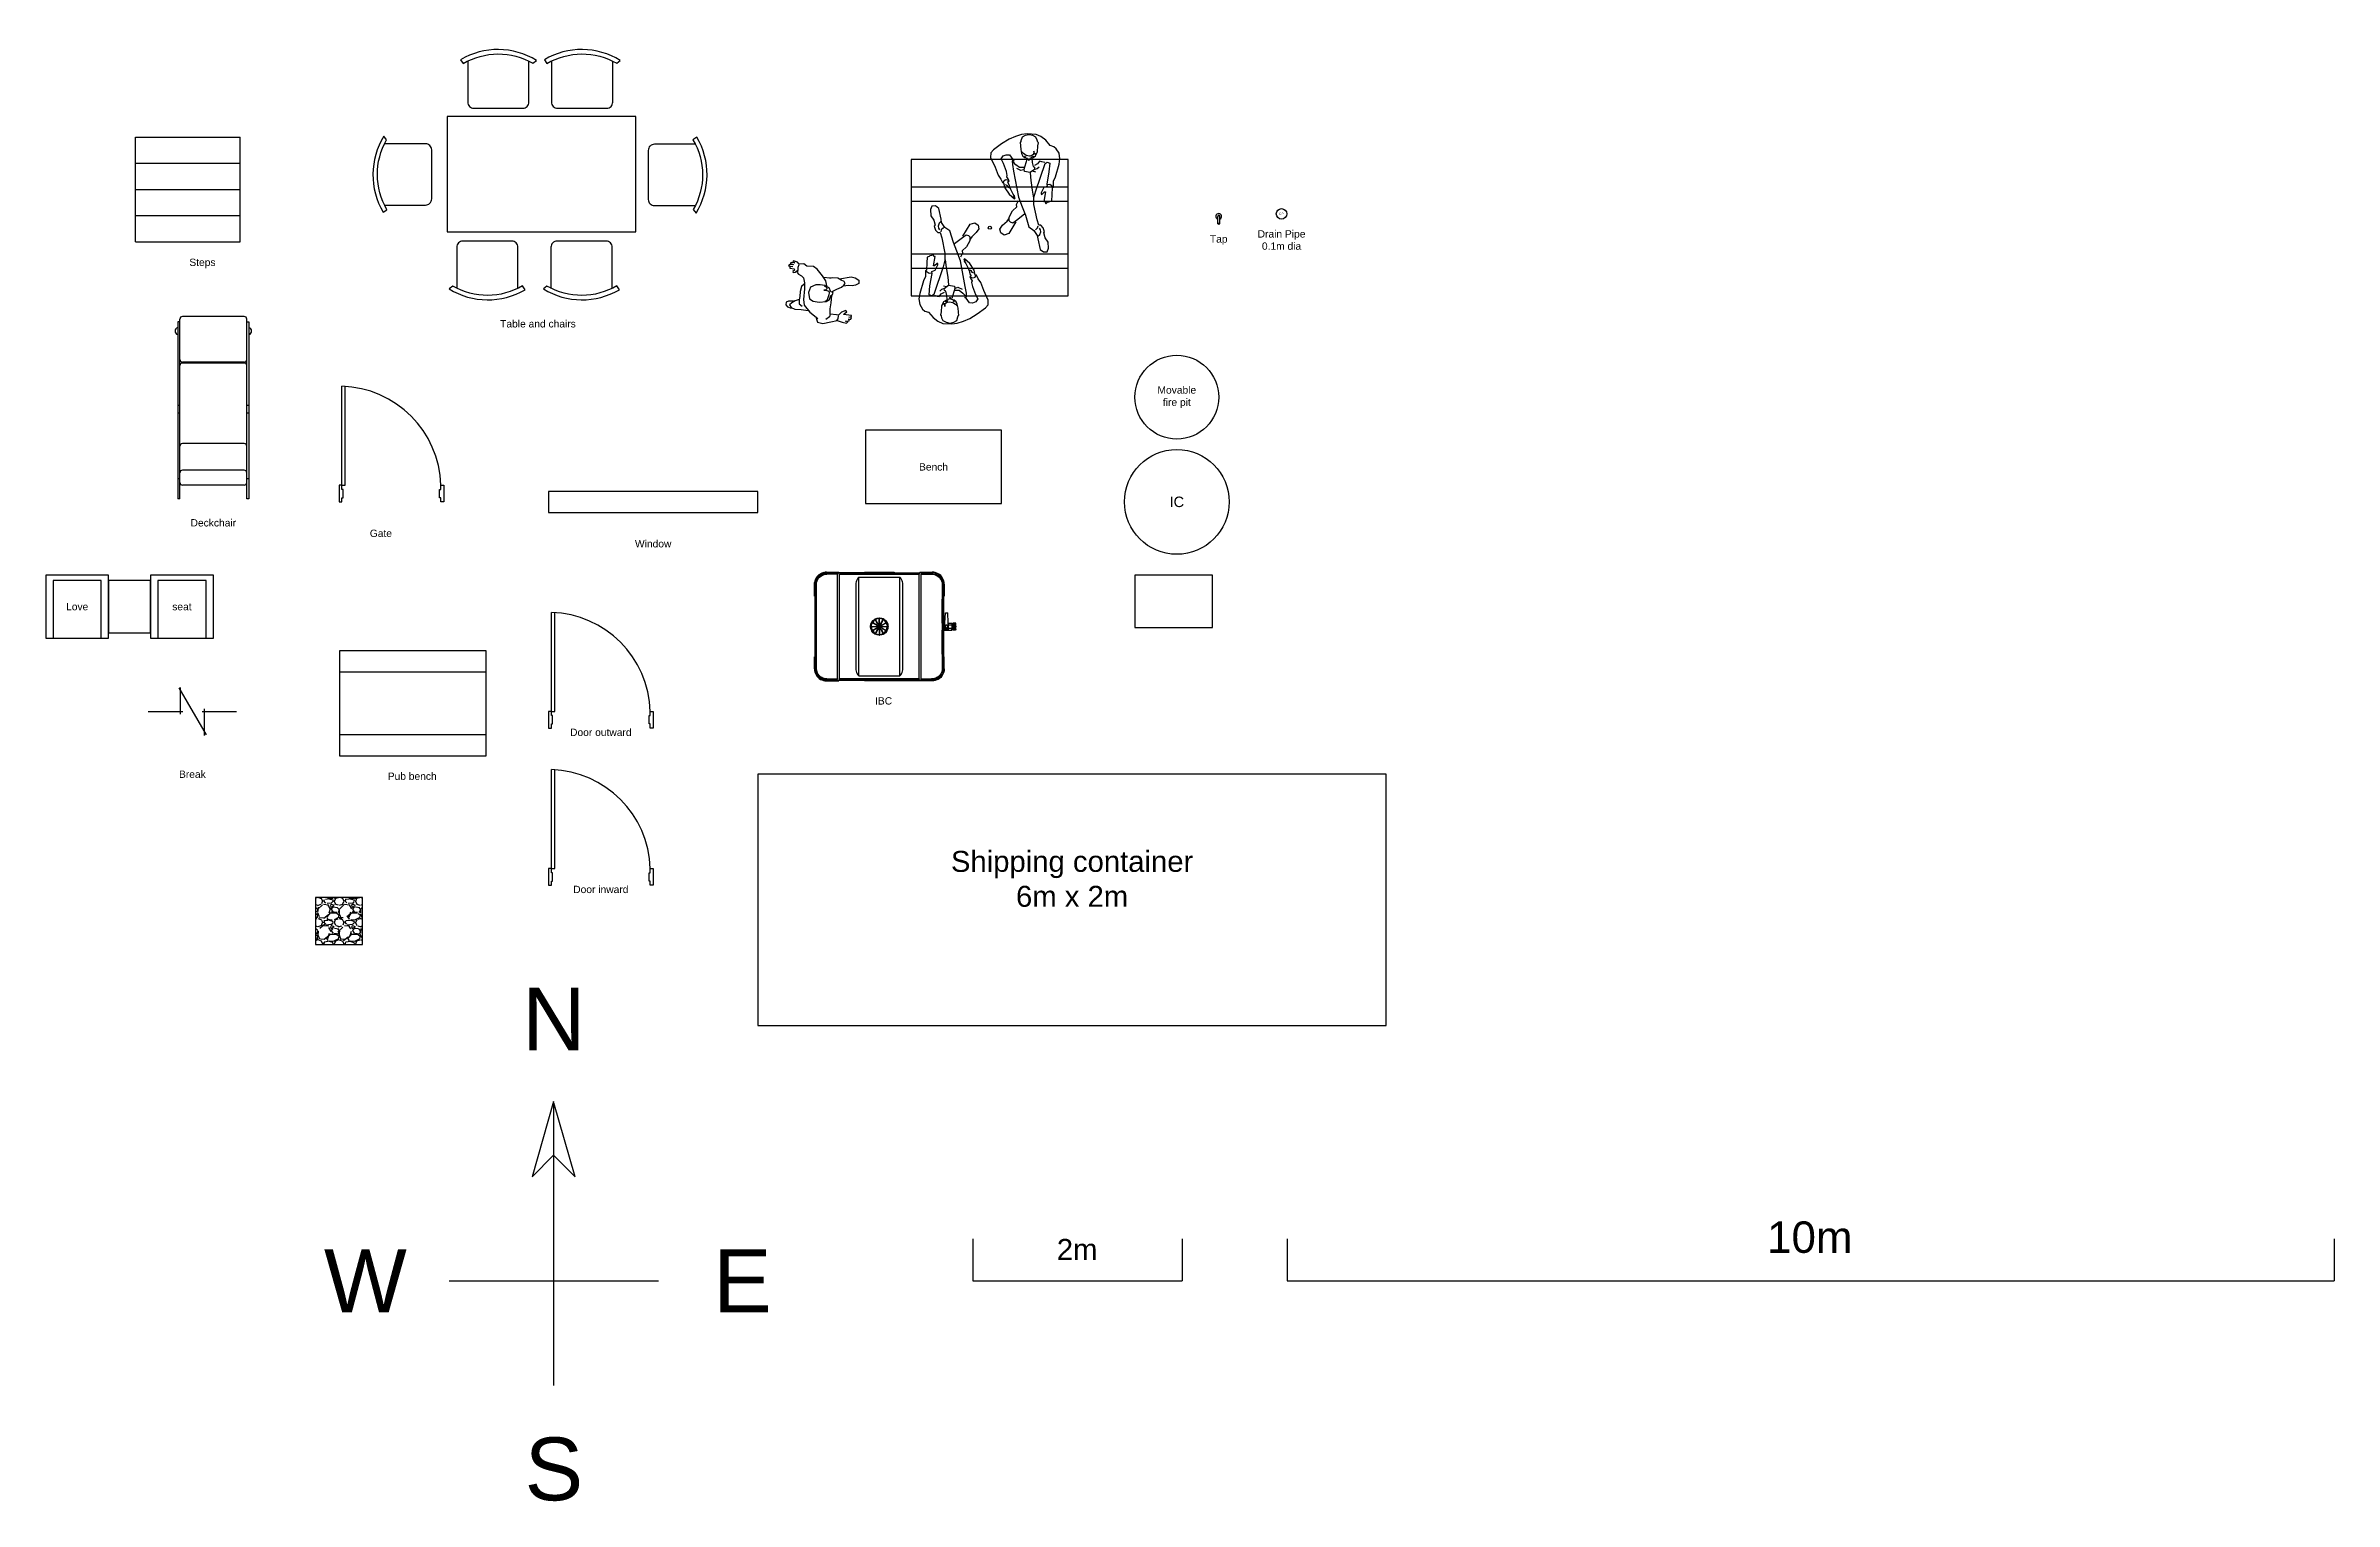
# Model space of a CAD drawing. Header units: metres. Extents: x -2.8 to 19.1, y -6.5 to 7.4.
import ezdxf

# ---------------------------------------------------------------- set-up
doc = ezdxf.new("R2010")
doc.units = ezdxf.units.M
doc.layers.get('0').update_dxf_attribs({"lineweight": 25, "true_color": 0xffffff})
for name, color, linetype, lineweight, true_color in [('Buildings', 6, 'Continuous', 25, 0xff00ff), ('Furniture', 136, 'Continuous', 25, 0x008080), ('Legend', 40, 'Continuous', 25, 0xffbb00), ('Structures', 136, 'Continuous', 25, 0x008080), ('Utilities', 5, 'Continuous', 25, 0x0000ff)]:
    doc.layers.add(name, color=color, linetype=linetype, lineweight=lineweight, true_color=true_color)
doc.styles.add('textstyle11', font='')
doc.styles.add('textstyle12', font='')
doc.styles.add('textstyle13', font='')
doc.styles.add('textstyle14', font='')
doc.styles.add('textstyle15', font='')
doc.styles.add('textstyle16', font='')
doc.styles.add('textstyle17', font='')
doc.styles.add('textstyle18', font='')
doc.styles.add('textstyle19', font='')
doc.styles.add('textstyle20', font='')
doc.styles.add('textstyle21', font='')
doc.styles.add('textstyle22', font='')
doc.styles.add('textstyle23', font='')
doc.styles.add('textstyle24', font='')
doc.styles.add('textstyle25', font='')
doc.styles.add('textstyle26', font='')
doc.styles.add('textstyle27', font='')
doc.styles.add('textstyle28', font='')
doc.styles.add('textstyle29', font='')
doc.styles.add('textstyle30', font='')
doc.styles.add('textstyle31', font='')
doc.styles.add('textstyle32', font='')
doc.styles.add('textstyle33', font='')
doc.styles.add('textstyle34', font='')
doc.styles.add('textstyle35', font='')
doc.styles.get('textstyle11').set_extended_font_data('Arial')
doc.styles.get('textstyle12').set_extended_font_data('Arial')
doc.styles.get('textstyle13').set_extended_font_data('Arial')
doc.styles.get('textstyle14').set_extended_font_data('Arial')
doc.styles.get('textstyle15').set_extended_font_data('Arial')
doc.styles.get('textstyle16').set_extended_font_data('Arial')
doc.styles.get('textstyle17').set_extended_font_data('Arial')
doc.styles.get('textstyle18').set_extended_font_data('Arial')
doc.styles.get('textstyle19').set_extended_font_data('Arial')
doc.styles.get('textstyle20').set_extended_font_data('Arial')
doc.styles.get('textstyle21').set_extended_font_data('Arial')
doc.styles.get('textstyle22').set_extended_font_data('Arial')
doc.styles.get('textstyle23').set_extended_font_data('Arial')
doc.styles.get('textstyle24').set_extended_font_data('Arial')
doc.styles.get('textstyle25').set_extended_font_data('Arial')
doc.styles.get('textstyle26').set_extended_font_data('Arial')
doc.styles.get('textstyle27').set_extended_font_data('Arial')
doc.styles.get('textstyle28').set_extended_font_data('Arial')
doc.styles.get('textstyle29').set_extended_font_data('Arial')
doc.styles.get('textstyle30').set_extended_font_data('Arial')
doc.styles.get('textstyle31').set_extended_font_data('Arial')
doc.styles.get('textstyle32').set_extended_font_data('Arial')
doc.styles.get('textstyle33').set_extended_font_data('Arial')
doc.styles.get('textstyle34').set_extended_font_data('Arial')
doc.styles.get('textstyle35').set_extended_font_data('Arial')

msp = doc.modelspace()

# ---------------------------------------------------------------- texts
at = {"color": 30, "true_color": 0xff7f00, "insert": (0.4, 2.7), "char_height": 0.07, "attachment_point": 5, "style": 'textstyle31'}
msp.add_mtext('Gate', dxfattribs=at)
at = {"layer": 'Buildings', "color": 30, "true_color": 0xff7f00, "char_height": 0.07, "attachment_point": 5}
for s, insert, style in [('Window', (3, 2.6), 'textstyle27'), ('Door outward', (2.5, 0.8), 'textstyle32')]:
    msp.add_mtext(s, dxfattribs=dict(at, insert=insert, style=style))
at = {"layer": 'Furniture', "color": 30, "true_color": 0xff7f00, "char_height": 0.07, "attachment_point": 5}
for s, insert, style in [('Tap', (8.4, 5.5), 'textstyle25'), ('Drain Pipe\\P0.1m dia', (9, 5.5), 'textstyle26'), ('Steps', (-1.304, 5.277), 'textstyle35'), ('Table and chairs', (1.9, 4.7), 'textstyle28'), ('Deckchair', (-1.2, 2.8), 'textstyle34'), ('IBC', (5.2, 1.1), 'textstyle24'), ('Break', (-1.4, 0.4), 'textstyle30'), ('Pub bench', (0.699, 0.381), 'textstyle29'), ('Door inward', (2.5, -0.7), 'textstyle33')]:
    msp.add_mtext(s, dxfattribs=dict(at, insert=insert, style=style))

# ---------------------------------------------------------------- blocks, each defined once
blk = doc.blocks.new('Buildings - Window')
at = {"layer": 'Buildings', "flags": 128}
blk.add_lwpolyline([(0, -0.1), (1, -0.1), (1, 0.1), (0, 0.1)], close=True, dxfattribs=at)
blk = doc.blocks.new('Utilities - Inspection cover')
at = {"layer": 'Utilities'}
blk.add_circle((0, 0), 0.5, dxfattribs=at)
at = {"layer": 'Utilities', "color": 30, "true_color": 0xff7f00, "insert": (0, 0), "char_height": 0.1, "attachment_point": 5, "style": 'textstyle23'}
blk.add_mtext('IC', dxfattribs=at)
blk = doc.blocks.new('Buildings - Door inward')
at = {"layer": 'Buildings'}
for p, q in [((0.028, 0.16), (0.028, 1.104)), ((0.06, 0.16), (0.06, 1.103)), ((0, 0.16), (0, 0)), ((0.028, 0.16), (0, 0.16)), ((0.028, 0.12), (0.028, 0.16)), ((0.04, 0.12), (0.028, 0.12)), ((0.028, 0), (0.028, 0.04)), ((0.028, 0.04), (0.04, 0.04)), ((0.04, 0.04), (0.04, 0.12)), ((0, 0), (0.028, 0))]:
    blk.add_line(p, q, dxfattribs=at)
blk.add_lwpolyline([(0.028, 0.16), (0.06, 0.16)], dxfattribs=at)
blk.add_lwpolyline([(1, 0.16), (1, 0), (0.972, 0), (0.972, 0.04), (0.96, 0.04), (0.96, 0.12), (0.972, 0.12), (0.972, 0.16)], close=True, dxfattribs=at)
blk.add_arc((-0.001, 0.131), 0.974, 1.7273, 88.2727, dxfattribs=at)
blk = doc.blocks.new('Furniture - Gate')
at = {"layer": 'Furniture'}
for p, q in [((0.028, 0.16), (0.028, 1.104)), ((0.06, 0.16), (0.06, 1.103)), ((0, 0.16), (0, 0)), ((0.028, 0.16), (0, 0.16)), ((0.028, 0.12), (0.028, 0.16)), ((0.04, 0.12), (0.028, 0.12)), ((0.028, 0), (0.028, 0.04)), ((0.028, 0.04), (0.04, 0.04)), ((0.04, 0.04), (0.04, 0.12)), ((0, 0), (0.028, 0))]:
    blk.add_line(p, q, dxfattribs=at)
blk.add_lwpolyline([(0.028, 0.16), (0.06, 0.16)], dxfattribs=at)
blk.add_lwpolyline([(1, 0.16), (1, 0), (0.972, 0), (0.972, 0.04), (0.96, 0.04), (0.96, 0.12), (0.972, 0.12), (0.972, 0.16)], close=True, dxfattribs=at)
blk.add_arc((-0.001, 0.131), 0.974, 1.7273, 88.2727, dxfattribs=at)
blk = doc.blocks.new('Furniture - Steps')
at = {"layer": 'Furniture'}
for p, q in [((0, 0), (0, 1)), ((0, 1), (1, 1)), ((1, 0), (1, 1)), ((0, 0.75), (1, 0.75)), ((0, 0.5), (1, 0.5)), ((0, 0.25), (1, 0.25)), ((0, 0), (1, 0))]:
    blk.add_line(p, q, dxfattribs=at)
blk = doc.blocks.new('Utilities - Inspection cover rectangle')
at = {"layer": 'Utilities', "flags": 128}
blk.add_lwpolyline([(0, 0), (1, 0), (1, 1), (0, 1)], close=True, dxfattribs=at)
blk = doc.blocks.new('Buildings - Breakline')
at = {"layer": 'Buildings'}
for p, q in [((0.292, 0.225), (0.552, -0.225)), ((0.305, 0.229), (0.305, -0.025)), ((0, 0), (0.33, 0)), ((0.514, 0), (0.844, 0)), ((0.539, -0.229), (0.539, 0.025))]:
    blk.add_line(p, q, dxfattribs=at)
blk = doc.blocks.new('Bench')
at = {"layer": 'Furniture', "flags": 128}
blk.add_lwpolyline([(-0.65, -0.35), (0.65, -0.35), (0.65, 0.35), (-0.65, 0.35)], close=True, dxfattribs=at)
at = {"layer": 'Furniture', "color": 30, "true_color": 0xff7f00, "insert": (0, 0), "char_height": 0.07, "attachment_point": 5, "style": 'textstyle11'}
blk.add_mtext('Bench', dxfattribs=at)
blk = doc.blocks.new('Firepit')
at = {"layer": 'Furniture'}
blk.add_circle((0, 0), 0.4, dxfattribs=at)
at = {"layer": 'Furniture', "color": 30, "true_color": 0xff7f00, "insert": (0, 0), "char_height": 0.07, "attachment_point": 5, "style": 'textstyle13'}
blk.add_mtext('Movable\\Pfire pit', dxfattribs=at)
blk = doc.blocks.new('Picnic table kids')
at = {"layer": 'Furniture', "flags": 128}
for points in [[(0, 0.8), (1.4, 0.8), (1.4, 1), (0, 1)], [(0, 0), (1.4, 0), (1.4, 1), (0, 1)], [(0, 0), (1.4, 0), (1.4, 0.2), (0, 0.2)]]:
    blk.add_lwpolyline(points, close=True, dxfattribs=at)
blk = doc.blocks.new('Furniture - Chair')
at = {"layer": 'Furniture', "flags": 128}
blk.add_lwpolyline([(0.29, 0.115), (0.29, 0.507, 0.414214), (0.232, 0.566), (-0.237, 0.566, 0.414214), (-0.295, 0.507), (-0.295, 0.115)], format="xyb", dxfattribs=at)
blk.add_lwpolyline([(-0.367, 0.109, 0.276838), (0.358, 0.102), (0.334, 0.139, -0.269739), (-0.333, 0.136)], format="xyb", close=True, dxfattribs=at)
blk = doc.blocks.new('Furniture - Table and chairs')
at = {"layer": 'Furniture', "flags": 128}
blk.add_lwpolyline([(-0.585, -0.544), (1.215, -0.544), (1.215, 0.556), (-0.585, 0.556)], close=True, dxfattribs=at)
at = {"layer": 'Furniture'}
for p, rotation in [((-0.1, 1.2), 180), ((0.7, 1.2), 180), ((-1.3, 0), 270), ((1.9, 0), 90)]:
    blk.add_blockref('Furniture - Chair', p, dxfattribs=dict(at, rotation=rotation))
for p in [(-0.2, -1.2), (0.7, -1.2)]:
    blk.add_blockref('Furniture - Chair', p, dxfattribs=at)
blk = doc.blocks.new('Person sitting')
at = {"layer": 'Furniture', "color": 253, "true_color": 0xa0a0a4}
for p, q in [((-0.118, 0.676), (-0.162, 0.648)), ((-0.064, 0.683), (-0.118, 0.676)), ((-0.014, 0.676), (-0.064, 0.683)), ((0.108, 0.641), (-0.014, 0.676)), ((-0.299, 0.456), (-0.303, 0.369)), ((-0.279, 0.502), (-0.299, 0.456)), ((-0.271, 0.454), (-0.288, 0.424)), ((-0.242, 0.548), (-0.279, 0.502)), ((-0.245, 0.467), (-0.271, 0.454)), ((-0.225, 0.472), (-0.245, 0.467)), ((-0.192, 0.591), (-0.242, 0.548)), ((-0.218, 0.478), (-0.225, 0.472)), ((-0.188, 0.472), (-0.218, 0.478)), ((-0.181, 0.626), (-0.192, 0.591)), ((-0.132, 0.468), (-0.188, 0.472)), ((-0.162, 0.648), (-0.181, 0.626)), ((-0.107, 0.443), (-0.137, 0.435)), ((-0.094, 0.45), (-0.132, 0.468)), ((-0.12, 0.461), (-0.107, 0.443)), ((-0.079, 0.426), (-0.094, 0.45)), ((-0.038, 0.509), (-0.042, 0.489)), ((-0.042, 0.489), (-0.018, 0.47)), ((-0.029, 0.539), (-0.038, 0.509)), ((-0.035, 0.561), (-0.025, 0.587)), ((-0.022, 0.541), (-0.035, 0.561)), ((-0.025, 0.587), (0.06, 0.578)), ((0.241, 0.452), (-0.022, 0.541)), ((-0.018, 0.47), (-0.001, 0.439)), ((0.008, 0.428), (0.015, 0.439)), ((0.026, 0.467), (0.01, 0.485)), ((0.015, 0.439), (0.036, 0.441)), ((0.032, 0.448), (0.026, 0.467)), ((0.036, 0.441), (0.065, 0.4)), ((0.05, 0.419), (0.058, 0.448)), ((0.06, 0.578), (0.178, 0.557)), ((0.148, 0.622), (0.108, 0.641)), ((0.204, 0.622), (0.148, 0.622)), ((0.177, 0.585), (0.198, 0.616)), ((0.181, 0.565), (0.177, 0.585)), ((0.178, 0.557), (0.198, 0.561)), ((0.198, 0.561), (0.209, 0.528)), ((0.209, 0.611), (0.204, 0.622)), ((0.278, 0.609), (0.209, 0.611)), ((0.209, 0.528), (0.259, 0.504)), ((0.304, 0.435), (0.241, 0.452)), ((0.25, 0.544), (0.341, 0.528)), ((0.25, 0.535), (0.25, 0.544)), ((0.274, 0.511), (0.25, 0.535)), ((0.259, 0.504), (0.272, 0.504)), ((0.272, 0.504), (0.274, 0.511)), ((0.335, 0.604), (0.278, 0.609)), ((0.339, 0.585), (0.335, 0.604)), ((0.346, 0.578), (0.339, 0.585)), ((0.341, 0.541), (0.363, 0.548)), ((0.341, 0.528), (0.341, 0.541)), ((0.348, 0.565), (0.346, 0.578)), ((0.359, 0.554), (0.348, 0.565)), ((0.363, 0.548), (0.359, 0.554)), ((0.518, 0.465), (0.372, 0.435)), ((0.568, 0.48), (0.518, 0.465)), ((0.592, 0.524), (0.568, 0.502)), ((0.568, 0.502), (0.568, 0.48)), ((0.594, 0.47), (0.575, 0.476)), ((0.631, 0.537), (0.592, 0.524)), ((0.614, 0.45), (0.594, 0.47)), ((0.612, 0.498), (0.596, 0.487)), ((0.631, 0.5), (0.612, 0.498)), ((0.618, 0.435), (0.666, 0.467)), ((0.64, 0.528), (0.631, 0.537)), ((0.657, 0.491), (0.631, 0.5)), ((0.688, 0.541), (0.64, 0.528)), ((0.677, 0.47), (0.657, 0.491)), ((0.666, 0.467), (0.697, 0.472)), ((0.729, 0.57), (0.688, 0.541)), ((0.697, 0.472), (0.799, 0.495)), ((0.788, 0.574), (0.729, 0.57)), ((0.821, 0.561), (0.788, 0.574)), ((0.799, 0.495), (0.823, 0.526)), ((0.823, 0.526), (0.821, 0.561)), ((-0.303, 0.369), (-0.297, 0.317)), ((-0.297, 0.317), (-0.279, 0.258)), ((-0.288, 0.424), (-0.295, 0.389)), ((-0.295, 0.389), (-0.288, 0.35)), ((-0.288, 0.35), (-0.271, 0.321)), ((-0.279, 0.258), (-0.253, 0.197)), ((-0.271, 0.321), (-0.236, 0.311)), ((-0.236, 0.311), (-0.223, 0.308)), ((-0.223, 0.308), (-0.223, 0.304)), ((-0.223, 0.304), (-0.19, 0.306)), ((-0.19, 0.306), (-0.153, 0.308)), ((-0.153, 0.308), (-0.116, 0.317)), ((-0.137, 0.435), (-0.107, 0.43)), ((-0.115, 0.334), (-0.131, 0.32)), ((-0.116, 0.317), (-0.092, 0.328)), ((-0.098, 0.36), (-0.115, 0.334)), ((-0.107, 0.43), (-0.096, 0.413)), ((-0.103, 0.202), (-0.059, 0.234)), ((-0.092, 0.391), (-0.098, 0.36)), ((-0.096, 0.413), (-0.092, 0.391)), ((-0.092, 0.328), (-0.077, 0.348)), ((-0.089, 0.434), (-0.082, 0.406)), ((-0.08, 0.361), (-0.089, 0.343)), ((-0.074, 0.402), (-0.079, 0.426)), ((-0.077, 0.348), (-0.072, 0.372)), ((-0.055, 0.393), (-0.074, 0.402)), ((-0.072, 0.413), (-0.031, 0.417)), ((-0.072, 0.372), (-0.054, 0.383)), ((0.034, 0.341), (-0.062, 0.369)), ((-0.059, 0.234), (-0.051, 0.245)), ((-0.054, 0.383), (-0.055, 0.393)), ((-0.051, 0.245), (-0.046, 0.228)), ((-0.046, 0.228), (-0.011, 0.23)), ((-0.033, 0.241), (-0.042, 0.243)), ((-0.009, 0.263), (-0.033, 0.241)), ((-0.031, 0.417), (0.008, 0.428)), ((-0.011, 0.23), (0.052, 0.241)), ((0.017, 0.298), (-0.009, 0.263)), ((0.017, 0.341), (0.017, 0.298)), ((0.047, 0.311), (0.028, 0.271)), ((0.056, 0.343), (0.034, 0.341)), ((0.039, 0.335), (0.047, 0.311)), ((0.052, 0.241), (0.3, 0.287)), ((0.065, 0.4), (0.056, 0.343)), ((0.143, 0.409), (0.069, 0.402)), ((0.235, 0.422), (0.143, 0.409)), ((0.272, 0.237), (0.228, 0.213)), ((0.309, 0.433), (0.235, 0.422)), ((0.294, 0.252), (0.272, 0.237)), ((0.272, 0.197), (0.317, 0.25)), ((0.311, 0.256), (0.291, 0.241)), ((0.291, 0.241), (0.294, 0.252)), ((0.3, 0.287), (0.392, 0.321)), ((0.372, 0.435), (0.304, 0.435)), ((0.317, 0.25), (0.311, 0.256)), ((0.372, 0.269), (0.333, 0.287)), ((0.394, 0.271), (0.372, 0.269)), ((0.392, 0.321), (0.474, 0.354)), ((0.431, 0.23), (0.394, 0.271)), ((0.49, 0.197), (0.431, 0.23)), ((0.463, 0.343), (0.522, 0.269)), ((0.474, 0.354), (0.585, 0.387)), ((0.522, 0.269), (0.548, 0.234)), ((0.535, 0.263), (0.649, 0.195)), ((0.548, 0.234), (0.54, 0.21)), ((0.585, 0.387), (0.618, 0.435)), ((-0.253, 0.197), (-0.208, 0.126)), ((-0.208, 0.126), (-0.151, 0.047)), ((-0.151, 0.047), (-0.123, 0.023)), ((-0.123, 0.023), (-0.077, 0.021)), ((-0.105, 0.171), (-0.103, 0.202)), ((-0.094, 0.141), (-0.105, 0.171)), ((-0.064, 0.121), (-0.094, 0.141)), ((-0.077, 0.021), (0.015, 0.065)), ((-0.022, 0.143), (-0.064, 0.121)), ((0.054, 0.173), (-0.022, 0.143)), ((0.015, 0.065), (0.091, 0.093)), ((0.093, 0.18), (0.054, 0.173)), ((0.091, 0.093), (0.128, 0.117)), ((0.108, 0.176), (0.093, 0.18)), ((0.126, 0.189), (0.108, 0.176)), ((0.145, 0.197), (0.126, 0.189)), ((0.128, 0.117), (0.161, 0.134)), ((0.132, 0.167), (0.139, 0.187)), ((0.141, 0.15), (0.132, 0.167)), ((0.158, 0.143), (0.141, 0.15)), ((0.154, 0.184), (0.145, 0.197)), ((0.169, 0.193), (0.154, 0.184)), ((0.161, 0.134), (0.163, 0.145)), ((0.163, 0.145), (0.211, 0.156)), ((0.191, 0.202), (0.169, 0.193)), ((0.19, 0.178), (0.184, 0.164)), ((0.205, 0.188), (0.19, 0.178)), ((0.204, 0.204), (0.191, 0.202)), ((0.228, 0.213), (0.204, 0.204)), ((0.213, 0.196), (0.205, 0.188)), ((0.207, 0.202), (0.213, 0.196)), ((0.211, 0.156), (0.272, 0.197)), ((0.527, 0.197), (0.49, 0.197)), ((0.529, 0.178), (0.507, 0.195)), ((0.54, 0.21), (0.527, 0.197)), ((0.568, 0.136), (0.529, 0.178)), ((0.605, 0.11), (0.568, 0.136)), ((0.64, 0.117), (0.605, 0.11)), ((0.662, 0.15), (0.64, 0.117)), ((0.649, 0.195), (0.662, 0.15))]:
    blk.add_line(p, q, dxfattribs=at)
blk = doc.blocks.new('Picnic table')
at = {"layer": 'Furniture', "flags": 128}
for points in [[(-0.75, 0.39), (0.75, 0.39), (0.75, 0.65), (-0.75, 0.65)], [(-0.75, -0.65), (0.75, -0.65), (0.75, 0.65), (-0.75, 0.65)], [(-0.75, -0.25), (0.75, -0.25), (0.75, 0.25), (-0.75, 0.25)], [(-0.75, -0.65), (0.75, -0.65), (0.75, -0.39), (-0.75, -0.39)]]:
    blk.add_lwpolyline(points, close=True, dxfattribs=at)
at = {"layer": 'Furniture'}
blk.add_circle((0, 0), 0.015, dxfattribs=at)
blk = doc.blocks.new('Furniture - Bench seating')
at = {"layer": 'Furniture'}
for p, rotation in [((0, 0.6), 270), ((0.02, -0.607), 90)]:
    blk.add_blockref('Person sitting', p, dxfattribs=dict(at, rotation=rotation))
blk.add_blockref('Picnic table', (0.013, 0.008), dxfattribs=at)
blk = doc.blocks.new('Person walking')
at = {"layer": 'Furniture', "color": 253, "true_color": 0xa0a0a4}
for p, q in [((-0.316, 0.262), (-0.321, 0.252)), ((-0.321, 0.252), (-0.28, 0.245)), ((-0.274, 0.264), (-0.316, 0.262)), ((-0.28, 0.245), (-0.309, 0.241)), ((-0.309, 0.241), (-0.309, 0.231)), ((-0.309, 0.231), (-0.269, 0.222)), ((-0.298, 0.283), (-0.305, 0.274)), ((-0.305, 0.274), (-0.274, 0.264)), ((-0.262, 0.279), (-0.298, 0.283)), ((-0.273, 0.3), (-0.28, 0.293)), ((-0.28, 0.293), (-0.262, 0.279)), ((-0.235, 0.288), (-0.273, 0.3)), ((-0.269, 0.222), (-0.266, 0.21)), ((-0.219, 0.267), (-0.235, 0.288)), ((-0.231, 0.212), (-0.229, 0.24)), ((-0.229, 0.24), (-0.219, 0.265)), ((-0.176, 0.271), (-0.219, 0.267)), ((-0.148, 0.25), (-0.176, 0.271)), ((-0.083, 0.247), (-0.148, 0.25)), ((-0.048, 0.219), (-0.083, 0.247)), ((0.003, 0.155), (-0.048, 0.219)), ((-0.266, 0.21), (-0.28, 0.198)), ((-0.28, 0.198), (-0.276, 0.188)), ((-0.276, 0.188), (-0.257, 0.191)), ((-0.257, 0.191), (-0.233, 0.212)), ((-0.233, 0.212), (-0.238, 0.188)), ((-0.238, 0.188), (-0.226, 0.171)), ((-0.226, 0.171), (-0.198, 0.155)), ((-0.212, 0.007), (-0.214, -0.04)), ((-0.198, 0.053), (-0.212, 0.007)), ((-0.198, 0.155), (-0.178, 0.136)), ((-0.173, 0.076), (-0.198, 0.053)), ((-0.178, 0.136), (-0.169, 0.091)), ((-0.169, 0.031), (-0.178, -0.069)), ((-0.169, 0.091), (-0.169, 0.031)), ((-0.113, 0.049), (-0.132, -0.002)), ((-0.062, 0.072), (-0.113, 0.049)), ((-0.021, 0.072), (-0.062, 0.072)), ((0.024, 0.064), (-0.021, 0.072)), ((0.035, 0.109), (0.003, 0.155)), ((0.035, 0.022), (0.014, 0.021)), ((0.014, 0.021), (0.043, 0.017)), ((0.069, 0.134), (0.016, 0.141)), ((0.02, 0.062), (0.041, 0.047)), ((0.065, 0.042), (0.024, 0.064)), ((0.043, 0.062), (0.035, 0.109)), ((0.043, 0.031), (0.035, 0.022)), ((0.041, 0.047), (0.043, 0.031)), ((0.043, 0.017), (0.062, 0.009)), ((0.062, 0.009), (0.067, -0.007)), ((0.081, 0.004), (0.065, 0.042)), ((0.085, 0.133), (0.069, 0.134)), ((0.097, -0.001), (0.081, 0.004)), ((0.1, 0.138), (0.085, 0.133)), ((0.148, 0.134), (0.1, 0.138)), ((0.1, 0.004), (0.102, 0.01)), ((0.102, 0.01), (0.14, 0.028)), ((0.14, 0.028), (0.183, 0.047)), ((0.181, 0.115), (0.148, 0.134)), ((0.166, 0.128), (0.276, 0.147)), ((0.21, 0.103), (0.181, 0.115)), ((0.183, 0.047), (0.205, 0.067)), ((0.247, 0.064), (0.202, 0.057)), ((0.205, 0.067), (0.219, 0.083)), ((0.219, 0.083), (0.21, 0.103)), ((0.285, 0.062), (0.247, 0.064)), ((0.276, 0.147), (0.316, 0.138)), ((0.319, 0.067), (0.285, 0.062)), ((0.316, 0.138), (0.349, 0.114)), ((0.349, 0.083), (0.319, 0.067)), ((0.349, 0.114), (0.349, 0.083)), ((-0.343, -0.095), (-0.349, -0.119)), ((-0.349, -0.119), (-0.333, -0.141)), ((-0.323, -0.084), (-0.343, -0.095)), ((-0.333, -0.141), (-0.297, -0.152)), ((-0.273, -0.086), (-0.323, -0.084)), ((-0.29, -0.1), (-0.314, -0.121)), ((-0.314, -0.121), (-0.298, -0.147)), ((-0.298, -0.147), (-0.261, -0.162)), ((-0.259, -0.081), (-0.29, -0.1)), ((-0.261, -0.162), (-0.2, -0.165)), ((-0.219, -0.071), (-0.259, -0.081)), ((-0.214, -0.04), (-0.219, -0.074)), ((-0.219, -0.074), (-0.219, -0.112)), ((-0.219, -0.112), (-0.193, -0.133)), ((-0.2, -0.165), (-0.133, -0.176)), ((-0.178, -0.069), (-0.171, -0.124)), ((-0.171, -0.124), (-0.119, -0.19)), ((-0.132, -0.002), (-0.12, -0.064)), ((-0.12, -0.064), (-0.087, -0.087)), ((-0.119, -0.19), (-0.043, -0.252)), ((-0.087, -0.087), (-0.028, -0.095)), ((-0.028, -0.095), (0.038, -0.088)), ((0.043, -0.078), (0.024, -0.088)), ((0.038, -0.088), (0.071, -0.07)), ((0.053, -0.053), (0.043, -0.078)), ((0.062, -0.026), (0.053, -0.053)), ((0.067, -0.007), (0.062, -0.026)), ((0.076, -0.207), (0.069, -0.236)), ((0.071, -0.07), (0.078, -0.041)), ((0.076, -0.16), (0.086, -0.1)), ((0.076, -0.209), (0.076, -0.16)), ((0.135, -0.217), (0.076, -0.209)), ((0.078, -0.041), (0.082, -0.03)), ((0.082, -0.03), (0.099, -0.022)), ((0.086, -0.1), (0.092, -0.03)), ((0.106, -0.01), (0.097, -0.001)), ((0.099, -0.022), (0.106, -0.01)), ((0.154, -0.219), (0.135, -0.217)), ((0.183, -0.19), (0.154, -0.219)), ((0.226, -0.174), (0.183, -0.19)), ((0.204, -0.214), (0.214, -0.203)), ((0.28, -0.222), (0.204, -0.214)), ((0.214, -0.203), (0.235, -0.186)), ((0.235, -0.186), (0.226, -0.174)), ((-0.057, -0.248), (-0.045, -0.286)), ((-0.043, -0.252), (-0.057, -0.248)), ((-0.045, -0.286), (0.005, -0.3)), ((0.005, -0.3), (0.083, -0.283)), ((0.069, -0.236), (0.033, -0.259)), ((0.083, -0.283), (0.143, -0.269)), ((0.138, -0.271), (0.152, -0.253)), ((0.143, -0.269), (0.19, -0.286)), ((0.152, -0.253), (0.154, -0.224)), ((0.19, -0.286), (0.233, -0.295)), ((0.221, -0.278), (0.257, -0.274)), ((0.243, -0.283), (0.221, -0.278)), ((0.233, -0.295), (0.243, -0.283)), ((0.248, -0.26), (0.274, -0.257)), ((0.261, -0.262), (0.248, -0.26)), ((0.255, -0.238), (0.28, -0.233)), ((0.278, -0.243), (0.255, -0.238)), ((0.257, -0.274), (0.261, -0.262)), ((0.274, -0.257), (0.278, -0.243)), ((0.28, -0.233), (0.28, -0.222))]:
    blk.add_line(p, q, dxfattribs=at)
blk = doc.blocks.new('Furniture - IBC')
at = {"layer": 'Furniture'}
for p, q in [((0.24, 1.116), (0.241, 1.13)), ((0.24, 1.001), (0.24, 1.116)), ((0.244, 1.145), (0.241, 1.13)), ((0.249, 1.159), (0.244, 1.145)), ((0.246, 1.125), (0.245, 1.111)), ((0.245, 1.001), (0.245, 1.111)), ((0.249, 1.14), (0.246, 1.125)), ((0.249, 1.159), (0.256, 1.172)), ((0.254, 1.154), (0.249, 1.14)), ((0.261, 1.167), (0.254, 1.154)), ((0.256, 1.124), (0.255, 1.11)), ((0.255, 1.11), (0.255, 1.001)), ((0.256, 1.172), (0.264, 1.185)), ((0.259, 1.137), (0.256, 1.124)), ((0.257, 1.112), (0.258, 1.125)), ((0.257, 1.001), (0.257, 1.112)), ((0.258, 1.125), (0.261, 1.138)), ((0.263, 1.15), (0.259, 1.137)), ((0.259, 1.11), (0.26, 1.123)), ((0.259, 0.973), (0.259, 1.11)), ((0.26, 1.123), (0.263, 1.136)), ((0.269, 1.18), (0.261, 1.167)), ((0.261, 1.138), (0.265, 1.15)), ((0.269, 1.162), (0.263, 1.15)), ((0.263, 1.136), (0.267, 1.148)), ((0.264, 1.185), (0.274, 1.196)), ((0.265, 1.15), (0.271, 1.162)), ((0.267, 1.148), (0.273, 1.16)), ((0.279, 1.191), (0.269, 1.18)), ((0.277, 1.173), (0.269, 1.162)), ((0.271, 1.162), (0.278, 1.173)), ((0.273, 1.16), (0.28, 1.171)), ((0.274, 1.196), (0.285, 1.206)), ((0.286, 1.184), (0.277, 1.173)), ((0.278, 1.173), (0.287, 1.183)), ((0.29, 1.201), (0.279, 1.191)), ((0.28, 1.171), (0.289, 1.181)), ((0.285, 1.206), (0.297, 1.214)), ((0.296, 1.193), (0.286, 1.184)), ((0.287, 1.183), (0.297, 1.191)), ((0.289, 1.181), (0.299, 1.189)), ((0.302, 1.209), (0.29, 1.201)), ((0.307, 1.2), (0.296, 1.193)), ((0.311, 1.22), (0.297, 1.214)), ((0.297, 1.191), (0.307, 1.199)), ((0.299, 1.189), (0.309, 1.197)), ((0.316, 1.215), (0.302, 1.209)), ((0.32, 1.206), (0.307, 1.2)), ((0.307, 1.199), (0.319, 1.204)), ((0.309, 1.197), (0.321, 1.202)), ((0.325, 1.225), (0.311, 1.22)), ((0.33, 1.22), (0.316, 1.215)), ((0.319, 1.204), (0.332, 1.209)), ((0.332, 1.211), (0.32, 1.206)), ((0.321, 1.202), (0.334, 1.207)), ((0.325, 1.225), (0.339, 1.228)), ((0.344, 1.223), (0.33, 1.22)), ((0.346, 1.213), (0.332, 1.211)), ((0.332, 1.209), (0.344, 1.211)), ((0.334, 1.207), (0.346, 1.209)), ((0.354, 1.229), (0.339, 1.228)), ((0.359, 1.224), (0.344, 1.223)), ((0.344, 1.211), (0.357, 1.212)), ((0.359, 1.214), (0.346, 1.213)), ((0.346, 1.209), (0.359, 1.21)), ((0.354, 1.229), (0.474, 1.229)), ((0.459, 1.212), (0.357, 1.212)), ((0.359, 1.224), (0.474, 1.224)), ((0.459, 1.214), (0.359, 1.214)), ((0.459, 1.21), (0.359, 1.21)), ((0.459, 1.214), (0.459, 1.212)), ((0.459, 1.212), (0.459, 1.21)), ((0.459, 0.21), (0.459, 1.21)), ((0.474, 1.229), (0.474, 1.224)), ((0.719, 1.224), (0.474, 1.224)), ((0.719, 1.214), (0.479, 1.214)), ((0.479, 1.212), (0.479, 1.214)), ((0.479, 1.212), (0.496, 1.212)), ((0.479, 1.21), (0.479, 1.212)), ((0.479, 1.21), (0.496, 1.21)), ((0.479, 0.21), (0.479, 1.21)), ((0.496, 1.21), (0.496, 1.212)), ((0.496, 1.21), (0.719, 1.21)), ((0.635, 1.123), (0.634, 1.11)), ((0.634, 1.11), (0.634, 0.31)), ((0.638, 1.136), (0.635, 1.123)), ((0.642, 1.148), (0.638, 1.136)), ((0.648, 1.16), (0.642, 1.148)), ((0.655, 1.171), (0.648, 1.16)), ((0.664, 1.181), (0.655, 1.171)), ((0.664, 0.239), (0.664, 1.181)), ((0.664, 1.181), (1.055, 1.181)), ((0.719, 1.229), (0.719, 1.224)), ((0.719, 1.229), (1, 1.229)), ((0.719, 1.224), (1, 1.224)), ((0.719, 1.214), (0.719, 1.21)), ((0.739, 1.214), (0.719, 1.214)), ((0.719, 1.21), (0.739, 1.21)), ((0.739, 1.214), (0.98, 1.214)), ((0.739, 1.214), (0.739, 1.21)), ((0.739, 1.21), (0.98, 1.21)), ((0.98, 1.214), (0.98, 1.21)), ((1, 1.214), (0.98, 1.214)), ((0.98, 1.21), (1, 1.21)), ((1, 1.229), (1, 1.224)), ((1, 1.224), (1.245, 1.224)), ((1, 1.21), (1, 1.214)), ((1.24, 1.214), (1, 1.214)), ((1, 1.21), (1.223, 1.21)), ((1.055, 0.239), (1.055, 1.181)), ((1.064, 1.171), (1.055, 1.181)), ((1.071, 1.16), (1.064, 1.171)), ((1.077, 1.148), (1.071, 1.16)), ((1.081, 1.136), (1.077, 1.148)), ((1.084, 1.123), (1.081, 1.136)), ((1.084, 1.11), (1.084, 1.123)), ((1.084, 0.31), (1.084, 1.11)), ((1.24, 1.211), (1.223, 1.211)), ((1.223, 1.21), (1.223, 1.211)), ((1.223, 1.21), (1.24, 1.21)), ((1.24, 1.214), (1.24, 1.211)), ((1.24, 1.21), (1.24, 1.211)), ((1.24, 0.21), (1.24, 1.21)), ((1.245, 1.229), (1.245, 1.224)), ((1.245, 1.229), (1.365, 1.229)), ((1.36, 1.224), (1.245, 1.224)), ((1.26, 1.214), (1.36, 1.214)), ((1.26, 1.211), (1.26, 1.214)), ((1.26, 1.21), (1.26, 1.211)), ((1.361, 1.211), (1.26, 1.211)), ((1.26, 0.21), (1.26, 1.21)), ((1.26, 1.21), (1.359, 1.21)), ((1.359, 1.21), (1.372, 1.209)), ((1.375, 1.223), (1.36, 1.224)), ((1.36, 1.214), (1.373, 1.213)), ((1.374, 1.21), (1.361, 1.211)), ((1.38, 1.228), (1.365, 1.229)), ((1.372, 1.209), (1.385, 1.207)), ((1.373, 1.213), (1.386, 1.211)), ((1.387, 1.208), (1.374, 1.21)), ((1.389, 1.22), (1.375, 1.223)), ((1.394, 1.225), (1.38, 1.228)), ((1.385, 1.207), (1.398, 1.202)), ((1.386, 1.211), (1.399, 1.206)), ((1.4, 1.204), (1.387, 1.208)), ((1.403, 1.215), (1.389, 1.22)), ((1.408, 1.22), (1.394, 1.225)), ((1.398, 1.202), (1.409, 1.197)), ((1.399, 1.206), (1.411, 1.2)), ((1.411, 1.198), (1.4, 1.204)), ((1.417, 1.209), (1.403, 1.215)), ((1.422, 1.214), (1.408, 1.22)), ((1.409, 1.197), (1.42, 1.189)), ((1.411, 1.2), (1.423, 1.193)), ((1.422, 1.191), (1.411, 1.198)), ((1.429, 1.201), (1.417, 1.209)), ((1.42, 1.189), (1.43, 1.181)), ((1.434, 1.206), (1.422, 1.214)), ((1.432, 1.182), (1.422, 1.191)), ((1.423, 1.193), (1.433, 1.184)), ((1.44, 1.191), (1.429, 1.201)), ((1.43, 1.181), (1.439, 1.171)), ((1.441, 1.172), (1.432, 1.182)), ((1.433, 1.184), (1.442, 1.173)), ((1.445, 1.196), (1.434, 1.206)), ((1.439, 1.171), (1.446, 1.16)), ((1.45, 1.18), (1.44, 1.191)), ((1.448, 1.161), (1.441, 1.172)), ((1.442, 1.173), (1.449, 1.162)), ((1.455, 1.185), (1.445, 1.196)), ((1.446, 1.16), (1.452, 1.148)), ((1.454, 1.149), (1.448, 1.161)), ((1.449, 1.162), (1.456, 1.15)), ((1.458, 1.167), (1.45, 1.18)), ((1.452, 1.148), (1.456, 1.136)), ((1.458, 1.137), (1.454, 1.149)), ((1.463, 1.172), (1.455, 1.185)), ((1.456, 1.15), (1.46, 1.137)), ((1.456, 1.136), (1.459, 1.123)), ((1.465, 1.154), (1.458, 1.167)), ((1.461, 1.124), (1.458, 1.137)), ((1.459, 1.123), (1.459, 1.11)), ((1.459, 1.11), (1.459, 0.973)), ((1.46, 1.137), (1.463, 1.124)), ((1.461, 1.111), (1.461, 1.124)), ((1.461, 1.001), (1.461, 1.111)), ((1.47, 1.159), (1.463, 1.172)), ((1.463, 1.124), (1.463, 1.11)), ((1.463, 1.11), (1.463, 1.001)), ((1.47, 1.14), (1.465, 1.154)), ((1.475, 1.145), (1.47, 1.159)), ((1.472, 1.125), (1.47, 1.14)), ((1.473, 1.111), (1.472, 1.125)), ((1.473, 1.001), (1.473, 1.111)), ((1.477, 1.13), (1.475, 1.145)), ((1.478, 1.116), (1.477, 1.13)), ((1.478, 1.116), (1.478, 1.001)), ((0.245, 1.001), (0.24, 1.001)), ((0.245, 1.001), (0.245, 0.42)), ((0.257, 1.001), (0.255, 1.001)), ((0.255, 1.001), (0.255, 0.42)), ((0.257, 0.973), (0.257, 1.001)), ((0.257, 0.973), (0.259, 0.973)), ((0.259, 0.446), (0.259, 0.973)), ((1.459, 0.743), (1.459, 0.973)), ((1.459, 0.973), (1.461, 0.973)), ((1.461, 1.001), (1.463, 1.001)), ((1.461, 0.973), (1.461, 1.001)), ((1.463, 0.743), (1.463, 1.001)), ((1.473, 1.001), (1.478, 1.001)), ((1.473, 1.001), (1.473, 0.743)), ((0.776, 0.712), (0.779, 0.732)), ((0.776, 0.712), (0.776, 0.712)), ((0.776, 0.712), (0.776, 0.711)), ((0.776, 0.712), (0.776, 0.712)), ((0.777, 0.712), (0.776, 0.712)), ((0.776, 0.712), (0.776, 0.712)), ((0.776, 0.71), (0.776, 0.711)), ((0.776, 0.711), (0.776, 0.711)), ((0.776, 0.711), (0.776, 0.711)), ((0.776, 0.71), (0.776, 0.709)), ((0.776, 0.709), (0.776, 0.709)), ((0.776, 0.709), (0.776, 0.709)), ((0.776, 0.709), (0.776, 0.709)), ((0.779, 0.689), (0.776, 0.709)), ((0.776, 0.709), (0.776, 0.709)), ((0.776, 0.709), (0.776, 0.709)), ((0.776, 0.709), (0.777, 0.709)), ((0.777, 0.712), (0.777, 0.712)), ((0.777, 0.712), (0.777, 0.712)), ((0.777, 0.712), (0.777, 0.712)), ((0.777, 0.712), (0.777, 0.712)), ((0.777, 0.712), (0.777, 0.712)), ((0.777, 0.712), (0.777, 0.712)), ((0.779, 0.712), (0.777, 0.712)), ((0.777, 0.708), (0.777, 0.709)), ((0.777, 0.708), (0.777, 0.709)), ((0.777, 0.709), (0.777, 0.708)), ((0.777, 0.708), (0.777, 0.708)), ((0.777, 0.708), (0.779, 0.708)), ((0.779, 0.732), (0.787, 0.75)), ((0.78, 0.712), (0.779, 0.712)), ((0.779, 0.708), (0.779, 0.709)), ((0.779, 0.708), (0.782, 0.689)), ((0.787, 0.67), (0.779, 0.689)), ((0.782, 0.731), (0.78, 0.712)), ((0.78, 0.712), (0.78, 0.712)), ((0.789, 0.749), (0.782, 0.731)), ((0.782, 0.689), (0.789, 0.672)), ((0.784, 0.71), (0.786, 0.73)), ((0.784, 0.71), (0.786, 0.69)), ((0.794, 0.748), (0.786, 0.73)), ((0.786, 0.69), (0.794, 0.672)), ((0.786, 0.67), (0.786, 0.669)), ((0.787, 0.67), (0.786, 0.67)), ((0.786, 0.669), (0.787, 0.669)), ((0.786, 0.669), (0.786, 0.669)), ((0.787, 0.753), (0.787, 0.752)), ((0.788, 0.753), (0.787, 0.753)), ((0.787, 0.752), (0.787, 0.752)), ((0.787, 0.752), (0.787, 0.751)), ((0.787, 0.751), (0.787, 0.751)), ((0.787, 0.751), (0.787, 0.751)), ((0.787, 0.751), (0.787, 0.75)), ((0.787, 0.75), (0.787, 0.75)), ((0.787, 0.75), (0.787, 0.75)), ((0.787, 0.75), (0.788, 0.75)), ((0.787, 0.75), (0.787, 0.75)), ((0.787, 0.75), (0.787, 0.75)), ((0.787, 0.75), (0.787, 0.75)), ((0.787, 0.711), (0.788, 0.712)), ((0.787, 0.711), (0.787, 0.711)), ((0.787, 0.711), (0.787, 0.711)), ((0.787, 0.71), (0.787, 0.711)), ((0.787, 0.711), (0.787, 0.71)), ((0.787, 0.709), (0.787, 0.71)), ((0.787, 0.71), (0.787, 0.71)), ((0.787, 0.71), (0.787, 0.71)), ((0.787, 0.71), (0.787, 0.71)), ((0.787, 0.71), (0.787, 0.71)), ((0.787, 0.71), (0.787, 0.71)), ((0.788, 0.708), (0.787, 0.709)), ((0.787, 0.709), (0.787, 0.709)), ((0.787, 0.67), (0.787, 0.671)), ((0.787, 0.671), (0.787, 0.671)), ((0.787, 0.671), (0.787, 0.671)), ((0.787, 0.67), (0.787, 0.671)), ((0.789, 0.671), (0.787, 0.671)), ((0.787, 0.67), (0.787, 0.67)), ((0.787, 0.67), (0.787, 0.67)), ((0.787, 0.67), (0.787, 0.67)), ((0.787, 0.67), (0.787, 0.67)), ((0.787, 0.67), (0.787, 0.67)), ((0.787, 0.668), (0.787, 0.669)), ((0.787, 0.668), (0.787, 0.668)), ((0.787, 0.668), (0.787, 0.667)), ((0.787, 0.667), (0.788, 0.667)), ((0.788, 0.753), (0.801, 0.769)), ((0.788, 0.753), (0.788, 0.753)), ((0.788, 0.753), (0.788, 0.753)), ((0.788, 0.753), (0.788, 0.753)), ((0.789, 0.753), (0.788, 0.753)), ((0.788, 0.753), (0.788, 0.753)), ((0.788, 0.75), (0.788, 0.75)), ((0.788, 0.75), (0.789, 0.749)), ((0.788, 0.712), (0.789, 0.712)), ((0.788, 0.712), (0.788, 0.712)), ((0.789, 0.708), (0.788, 0.708)), ((0.788, 0.708), (0.788, 0.708)), ((0.789, 0.667), (0.788, 0.667)), ((0.788, 0.667), (0.788, 0.667)), ((0.801, 0.651), (0.788, 0.667)), ((0.788, 0.667), (0.788, 0.667)), ((0.788, 0.667), (0.788, 0.667)), ((0.788, 0.667), (0.788, 0.667)), ((0.789, 0.753), (0.789, 0.753)), ((0.789, 0.753), (0.789, 0.753)), ((0.789, 0.753), (0.789, 0.753)), ((0.789, 0.753), (0.789, 0.753)), ((0.789, 0.753), (0.789, 0.753)), ((0.789, 0.753), (0.789, 0.753)), ((0.791, 0.752), (0.789, 0.753)), ((0.789, 0.749), (0.789, 0.749)), ((0.789, 0.749), (0.789, 0.749)), ((0.789, 0.749), (0.789, 0.749)), ((0.789, 0.712), (0.829, 0.712)), ((0.829, 0.708), (0.789, 0.708)), ((0.789, 0.672), (0.789, 0.672)), ((0.789, 0.672), (0.789, 0.671)), ((0.789, 0.672), (0.789, 0.672)), ((0.789, 0.668), (0.791, 0.669)), ((0.789, 0.668), (0.789, 0.668)), ((0.789, 0.668), (0.789, 0.668)), ((0.789, 0.667), (0.789, 0.668)), ((0.803, 0.767), (0.791, 0.752)), ((0.791, 0.752), (0.791, 0.752)), ((0.791, 0.752), (0.791, 0.752)), ((0.791, 0.752), (0.791, 0.752)), ((0.791, 0.669), (0.803, 0.653)), ((0.791, 0.669), (0.791, 0.669)), ((0.806, 0.764), (0.794, 0.748)), ((0.794, 0.672), (0.806, 0.657)), ((0.796, 0.745), (0.796, 0.746)), ((0.797, 0.746), (0.796, 0.746)), ((0.796, 0.746), (0.796, 0.746)), ((0.796, 0.746), (0.796, 0.746)), ((0.797, 0.744), (0.796, 0.745)), ((0.796, 0.745), (0.796, 0.745)), ((0.796, 0.675), (0.797, 0.676)), ((0.796, 0.675), (0.796, 0.675)), ((0.796, 0.674), (0.796, 0.675)), ((0.797, 0.674), (0.796, 0.674)), ((0.796, 0.674), (0.796, 0.674)), ((0.796, 0.674), (0.796, 0.674)), ((0.796, 0.674), (0.796, 0.674)), ((0.797, 0.747), (0.798, 0.747)), ((0.797, 0.747), (0.797, 0.747)), ((0.797, 0.746), (0.797, 0.747)), ((0.797, 0.747), (0.797, 0.747)), ((0.797, 0.747), (0.797, 0.747)), ((0.797, 0.747), (0.797, 0.747)), ((0.797, 0.744), (0.797, 0.744)), ((0.797, 0.744), (0.797, 0.744)), ((0.832, 0.724), (0.797, 0.744)), ((0.832, 0.696), (0.797, 0.676)), ((0.797, 0.676), (0.797, 0.676)), ((0.797, 0.676), (0.797, 0.676)), ((0.797, 0.674), (0.797, 0.673)), ((0.797, 0.673), (0.797, 0.673)), ((0.798, 0.673), (0.797, 0.673)), ((0.797, 0.673), (0.797, 0.673)), ((0.797, 0.673), (0.797, 0.673)), ((0.798, 0.747), (0.799, 0.747)), ((0.798, 0.747), (0.798, 0.747)), ((0.799, 0.673), (0.798, 0.673)), ((0.798, 0.673), (0.798, 0.673)), ((0.799, 0.747), (0.799, 0.747)), ((0.834, 0.727), (0.799, 0.747)), ((0.834, 0.693), (0.799, 0.673)), ((0.799, 0.673), (0.799, 0.673)), ((0.801, 0.769), (0.817, 0.781)), ((0.818, 0.779), (0.803, 0.767)), ((0.822, 0.776), (0.806, 0.764)), ((0.806, 0.657), (0.822, 0.645)), ((0.817, 0.782), (0.818, 0.783)), ((0.817, 0.782), (0.817, 0.782)), ((0.817, 0.782), (0.817, 0.782)), ((0.817, 0.782), (0.817, 0.782)), ((0.817, 0.782), (0.817, 0.781)), ((0.817, 0.781), (0.817, 0.781)), ((0.817, 0.781), (0.817, 0.781)), ((0.817, 0.781), (0.817, 0.781)), ((0.817, 0.781), (0.817, 0.781)), ((0.817, 0.781), (0.817, 0.78)), ((0.817, 0.78), (0.817, 0.78)), ((0.817, 0.78), (0.817, 0.78)), ((0.817, 0.78), (0.818, 0.779)), ((0.818, 0.783), (0.818, 0.783)), ((0.819, 0.783), (0.818, 0.783)), ((0.818, 0.779), (0.818, 0.779)), ((0.819, 0.783), (0.838, 0.79)), ((0.819, 0.783), (0.819, 0.783)), ((0.819, 0.783), (0.819, 0.783)), ((0.819, 0.783), (0.819, 0.783)), ((0.82, 0.783), (0.819, 0.783)), ((0.819, 0.783), (0.819, 0.783)), ((0.819, 0.782), (0.82, 0.782)), ((0.82, 0.783), (0.82, 0.782)), ((0.82, 0.782), (0.82, 0.782)), ((0.82, 0.782), (0.82, 0.782)), ((0.82, 0.782), (0.82, 0.782)), ((0.82, 0.782), (0.82, 0.782)), ((0.821, 0.781), (0.82, 0.782)), ((0.839, 0.787), (0.821, 0.78)), ((0.821, 0.78), (0.821, 0.781)), ((0.821, 0.78), (0.821, 0.78)), ((0.84, 0.783), (0.822, 0.776)), ((0.822, 0.772), (0.823, 0.773)), ((0.822, 0.771), (0.822, 0.772)), ((0.822, 0.772), (0.822, 0.772)), ((0.822, 0.77), (0.822, 0.771)), ((0.822, 0.771), (0.822, 0.771)), ((0.842, 0.736), (0.822, 0.77)), ((0.842, 0.684), (0.822, 0.65)), ((0.823, 0.773), (0.823, 0.773)), ((0.823, 0.773), (0.823, 0.773)), ((0.823, 0.773), (0.823, 0.773)), ((0.823, 0.773), (0.823, 0.773)), ((0.823, 0.773), (0.824, 0.773)), ((0.824, 0.773), (0.825, 0.773)), ((0.824, 0.773), (0.824, 0.773)), ((0.824, 0.773), (0.824, 0.773)), ((0.824, 0.773), (0.824, 0.773)), ((0.825, 0.773), (0.826, 0.772)), ((0.825, 0.773), (0.825, 0.773)), ((0.825, 0.773), (0.825, 0.773)), ((0.846, 0.738), (0.826, 0.772)), ((0.846, 0.682), (0.826, 0.648)), ((0.829, 0.712), (0.83, 0.712)), ((0.829, 0.712), (0.829, 0.712)), ((0.829, 0.708), (0.83, 0.708)), ((0.829, 0.708), (0.829, 0.708)), ((0.83, 0.712), (0.83, 0.711)), ((0.83, 0.711), (0.83, 0.711)), ((0.83, 0.71), (0.83, 0.709)), ((0.83, 0.709), (0.83, 0.709)), ((0.83, 0.708), (0.83, 0.709)), ((0.832, 0.724), (0.833, 0.724)), ((0.832, 0.724), (0.832, 0.724)), ((0.832, 0.696), (0.833, 0.696)), ((0.832, 0.696), (0.832, 0.696)), ((0.833, 0.724), (0.834, 0.724)), ((0.833, 0.724), (0.833, 0.724)), ((0.833, 0.696), (0.834, 0.696)), ((0.833, 0.696), (0.833, 0.696)), ((0.834, 0.726), (0.834, 0.727)), ((0.834, 0.727), (0.834, 0.727)), ((0.835, 0.726), (0.834, 0.726)), ((0.834, 0.724), (0.834, 0.724)), ((0.834, 0.694), (0.835, 0.694)), ((0.834, 0.693), (0.834, 0.694)), ((0.834, 0.693), (0.834, 0.693)), ((0.835, 0.725), (0.835, 0.726)), ((0.835, 0.694), (0.835, 0.695)), ((0.835, 0.695), (0.835, 0.695)), ((0.837, 0.716), (0.836, 0.71)), ((0.836, 0.71), (0.837, 0.704)), ((0.839, 0.722), (0.837, 0.716)), ((0.838, 0.716), (0.837, 0.71)), ((0.837, 0.71), (0.838, 0.704)), ((0.837, 0.704), (0.839, 0.698)), ((0.838, 0.79), (0.858, 0.793)), ((0.84, 0.721), (0.838, 0.716)), ((0.838, 0.704), (0.84, 0.699)), ((0.858, 0.79), (0.839, 0.787)), ((0.843, 0.727), (0.839, 0.722)), ((0.84, 0.715), (0.839, 0.71)), ((0.839, 0.71), (0.84, 0.715)), ((0.839, 0.71), (0.84, 0.705)), ((0.84, 0.705), (0.839, 0.71)), ((0.839, 0.71), (0.839, 0.71)), ((0.839, 0.698), (0.843, 0.694)), ((0.859, 0.786), (0.84, 0.783)), ((0.844, 0.726), (0.84, 0.721)), ((0.842, 0.72), (0.84, 0.715)), ((0.84, 0.715), (0.842, 0.72)), ((0.84, 0.705), (0.842, 0.7)), ((0.84, 0.705), (0.84, 0.705)), ((0.84, 0.699), (0.844, 0.694)), ((0.843, 0.735), (0.842, 0.736)), ((0.845, 0.724), (0.842, 0.72)), ((0.842, 0.72), (0.845, 0.724)), ((0.842, 0.7), (0.845, 0.696)), ((0.842, 0.7), (0.842, 0.7)), ((0.842, 0.684), (0.843, 0.685)), ((0.843, 0.735), (0.844, 0.735)), ((0.843, 0.735), (0.843, 0.735)), ((0.843, 0.735), (0.843, 0.735)), ((0.848, 0.73), (0.843, 0.727)), ((0.843, 0.694), (0.848, 0.69)), ((0.843, 0.685), (0.844, 0.685)), ((0.843, 0.685), (0.843, 0.685)), ((0.844, 0.735), (0.844, 0.735)), ((0.848, 0.729), (0.844, 0.726)), ((0.844, 0.694), (0.848, 0.691)), ((0.844, 0.685), (0.844, 0.685)), ((0.849, 0.728), (0.845, 0.724)), ((0.845, 0.724), (0.849, 0.728)), ((0.845, 0.714), (0.846, 0.716)), ((0.845, 0.71), (0.845, 0.714)), ((0.845, 0.706), (0.845, 0.71)), ((0.846, 0.704), (0.845, 0.706)), ((0.845, 0.696), (0.849, 0.693)), ((0.845, 0.696), (0.845, 0.696)), ((0.846, 0.737), (0.846, 0.738)), ((0.846, 0.736), (0.846, 0.737)), ((0.846, 0.737), (0.846, 0.737)), ((0.846, 0.736), (0.846, 0.736)), ((0.846, 0.716), (0.849, 0.714)), ((0.846, 0.704), (0.849, 0.707)), ((0.846, 0.684), (0.846, 0.684)), ((0.846, 0.683), (0.846, 0.684)), ((0.846, 0.683), (0.846, 0.683)), ((0.846, 0.682), (0.846, 0.683)), ((0.853, 0.733), (0.848, 0.73)), ((0.854, 0.732), (0.848, 0.729)), ((0.848, 0.691), (0.854, 0.689)), ((0.848, 0.69), (0.853, 0.688)), ((0.854, 0.73), (0.849, 0.728)), ((0.849, 0.728), (0.854, 0.73)), ((0.849, 0.714), (0.85, 0.715)), ((0.85, 0.705), (0.849, 0.707)), ((0.849, 0.693), (0.854, 0.691)), ((0.849, 0.693), (0.849, 0.693)), ((0.85, 0.715), (0.852, 0.718)), ((0.852, 0.703), (0.85, 0.705)), ((0.852, 0.718), (0.854, 0.719)), ((0.854, 0.701), (0.852, 0.703)), ((0.859, 0.733), (0.853, 0.733)), ((0.853, 0.724), (0.856, 0.724)), ((0.853, 0.724), (0.856, 0.72)), ((0.853, 0.71), (0.854, 0.712)), ((0.854, 0.709), (0.853, 0.71)), ((0.853, 0.697), (0.856, 0.7)), ((0.856, 0.696), (0.853, 0.697)), ((0.853, 0.688), (0.859, 0.687)), ((0.859, 0.732), (0.854, 0.732)), ((0.859, 0.73), (0.854, 0.73)), ((0.854, 0.73), (0.859, 0.73)), ((0.854, 0.724), (0.855, 0.724)), ((0.854, 0.719), (0.856, 0.72)), ((0.854, 0.713), (0.855, 0.714)), ((0.854, 0.712), (0.854, 0.713)), ((0.854, 0.707), (0.854, 0.709)), ((0.855, 0.706), (0.854, 0.707)), ((0.856, 0.7), (0.854, 0.701)), ((0.854, 0.691), (0.859, 0.69)), ((0.854, 0.691), (0.854, 0.691)), ((0.854, 0.689), (0.859, 0.688)), ((0.855, 0.725), (0.856, 0.725)), ((0.855, 0.724), (0.856, 0.724)), ((0.855, 0.714), (0.856, 0.715)), ((0.856, 0.705), (0.855, 0.706)), ((0.856, 0.724), (0.859, 0.725)), ((0.856, 0.715), (0.858, 0.716)), ((0.858, 0.704), (0.856, 0.705)), ((0.859, 0.695), (0.856, 0.696)), ((0.859, 0.794), (0.858, 0.794)), ((0.858, 0.794), (0.858, 0.793)), ((0.858, 0.793), (0.858, 0.793)), ((0.858, 0.793), (0.858, 0.793)), ((0.858, 0.793), (0.858, 0.793)), ((0.858, 0.793), (0.858, 0.793)), ((0.858, 0.793), (0.858, 0.792)), ((0.858, 0.792), (0.858, 0.792)), ((0.858, 0.792), (0.858, 0.792)), ((0.858, 0.792), (0.858, 0.79)), ((0.858, 0.79), (0.858, 0.79)), ((0.858, 0.782), (0.859, 0.783)), ((0.858, 0.781), (0.858, 0.782)), ((0.858, 0.782), (0.858, 0.782)), ((0.858, 0.782), (0.858, 0.782)), ((0.858, 0.781), (0.858, 0.781)), ((0.858, 0.741), (0.858, 0.781)), ((0.858, 0.74), (0.858, 0.741)), ((0.858, 0.74), (0.858, 0.739)), ((0.858, 0.74), (0.858, 0.74)), ((0.858, 0.74), (0.858, 0.74)), ((0.859, 0.739), (0.858, 0.739)), ((0.858, 0.716), (0.859, 0.716)), ((0.859, 0.704), (0.858, 0.704)), ((0.858, 0.681), (0.859, 0.681)), ((0.858, 0.68), (0.858, 0.681)), ((0.858, 0.68), (0.858, 0.68)), ((0.858, 0.679), (0.858, 0.68)), ((0.858, 0.679), (0.858, 0.639)), ((0.859, 0.794), (0.86, 0.794)), ((0.859, 0.794), (0.859, 0.794)), ((0.859, 0.794), (0.859, 0.794)), ((0.879, 0.783), (0.859, 0.786)), ((0.859, 0.783), (0.86, 0.783)), ((0.859, 0.783), (0.859, 0.783)), ((0.859, 0.783), (0.859, 0.783)), ((0.859, 0.783), (0.859, 0.783)), ((0.865, 0.733), (0.859, 0.733)), ((0.865, 0.732), (0.859, 0.732)), ((0.865, 0.73), (0.859, 0.73)), ((0.859, 0.73), (0.859, 0.73)), ((0.859, 0.73), (0.865, 0.73)), ((0.859, 0.725), (0.863, 0.724)), ((0.859, 0.716), (0.861, 0.716)), ((0.861, 0.704), (0.859, 0.704)), ((0.863, 0.696), (0.859, 0.695)), ((0.859, 0.69), (0.865, 0.691)), ((0.859, 0.688), (0.865, 0.689)), ((0.859, 0.687), (0.865, 0.688)), ((0.86, 0.794), (0.86, 0.794)), ((0.861, 0.794), (0.86, 0.794)), ((0.86, 0.783), (0.86, 0.782)), ((0.86, 0.783), (0.86, 0.783)), ((0.86, 0.783), (0.86, 0.783)), ((0.86, 0.783), (0.86, 0.783)), ((0.86, 0.782), (0.861, 0.782)), ((0.86, 0.739), (0.861, 0.74)), ((0.86, 0.681), (0.861, 0.681)), ((0.861, 0.794), (0.861, 0.794)), ((0.861, 0.793), (0.861, 0.794)), ((0.861, 0.793), (0.861, 0.793)), ((0.861, 0.793), (0.861, 0.792)), ((0.861, 0.793), (0.861, 0.793)), ((0.861, 0.793), (0.861, 0.793)), ((0.861, 0.793), (0.861, 0.793)), ((0.861, 0.793), (0.861, 0.792)), ((0.861, 0.793), (0.881, 0.79)), ((0.861, 0.792), (0.861, 0.792)), ((0.861, 0.792), (0.861, 0.792)), ((0.861, 0.792), (0.861, 0.792)), ((0.861, 0.792), (0.861, 0.79)), ((0.88, 0.787), (0.861, 0.79)), ((0.861, 0.79), (0.861, 0.79)), ((0.861, 0.782), (0.861, 0.781)), ((0.861, 0.782), (0.861, 0.782)), ((0.861, 0.781), (0.861, 0.781)), ((0.861, 0.741), (0.861, 0.781)), ((0.861, 0.74), (0.861, 0.741)), ((0.861, 0.74), (0.861, 0.74)), ((0.861, 0.74), (0.861, 0.74)), ((0.861, 0.716), (0.862, 0.715)), ((0.862, 0.705), (0.861, 0.704)), ((0.861, 0.68), (0.861, 0.681)), ((0.861, 0.68), (0.861, 0.68)), ((0.861, 0.679), (0.861, 0.68)), ((0.861, 0.679), (0.861, 0.639)), ((0.862, 0.715), (0.864, 0.714)), ((0.864, 0.706), (0.862, 0.705)), ((0.865, 0.724), (0.863, 0.72)), ((0.863, 0.724), (0.865, 0.724)), ((0.863, 0.72), (0.865, 0.719)), ((0.865, 0.701), (0.863, 0.7)), ((0.865, 0.697), (0.863, 0.7)), ((0.865, 0.697), (0.863, 0.696)), ((0.864, 0.714), (0.865, 0.713)), ((0.865, 0.707), (0.864, 0.706)), ((0.871, 0.73), (0.865, 0.733)), ((0.871, 0.729), (0.865, 0.732)), ((0.87, 0.728), (0.865, 0.73)), ((0.865, 0.73), (0.865, 0.73)), ((0.865, 0.719), (0.867, 0.718)), ((0.865, 0.713), (0.865, 0.712)), ((0.865, 0.712), (0.865, 0.71)), ((0.865, 0.71), (0.865, 0.709)), ((0.865, 0.709), (0.865, 0.707)), ((0.867, 0.703), (0.865, 0.701)), ((0.866, 0.697), (0.865, 0.696)), ((0.865, 0.691), (0.87, 0.693)), ((0.865, 0.689), (0.871, 0.691)), ((0.865, 0.688), (0.871, 0.69)), ((0.867, 0.718), (0.869, 0.715)), ((0.869, 0.705), (0.867, 0.703)), ((0.873, 0.716), (0.869, 0.714)), ((0.869, 0.715), (0.869, 0.714)), ((0.869, 0.707), (0.869, 0.705)), ((0.873, 0.704), (0.869, 0.707)), ((0.87, 0.728), (0.87, 0.728)), ((0.874, 0.724), (0.87, 0.728)), ((0.87, 0.693), (0.874, 0.696)), ((0.876, 0.727), (0.871, 0.73)), ((0.875, 0.726), (0.871, 0.729)), ((0.871, 0.69), (0.876, 0.694)), ((0.871, 0.691), (0.875, 0.694)), ((0.873, 0.738), (0.893, 0.772)), ((0.873, 0.737), (0.873, 0.738)), ((0.873, 0.736), (0.873, 0.737)), ((0.873, 0.737), (0.873, 0.737)), ((0.873, 0.736), (0.873, 0.736)), ((0.874, 0.735), (0.873, 0.736)), ((0.873, 0.716), (0.874, 0.714)), ((0.874, 0.706), (0.873, 0.704)), ((0.873, 0.684), (0.873, 0.684)), ((0.873, 0.683), (0.873, 0.684)), ((0.873, 0.683), (0.873, 0.683)), ((0.873, 0.682), (0.873, 0.683)), ((0.873, 0.682), (0.893, 0.648)), ((0.874, 0.724), (0.874, 0.724)), ((0.877, 0.72), (0.874, 0.724)), ((0.874, 0.714), (0.874, 0.71)), ((0.874, 0.71), (0.874, 0.71)), ((0.874, 0.71), (0.874, 0.71)), ((0.874, 0.71), (0.874, 0.71)), ((0.874, 0.71), (0.874, 0.706)), ((0.874, 0.71), (0.874, 0.71)), ((0.874, 0.696), (0.877, 0.7)), ((0.875, 0.735), (0.875, 0.735)), ((0.875, 0.735), (0.876, 0.735)), ((0.879, 0.721), (0.875, 0.726)), ((0.875, 0.694), (0.879, 0.699)), ((0.875, 0.685), (0.875, 0.685)), ((0.875, 0.685), (0.876, 0.685)), ((0.876, 0.735), (0.877, 0.736)), ((0.876, 0.735), (0.876, 0.735)), ((0.88, 0.722), (0.876, 0.727)), ((0.876, 0.694), (0.88, 0.698)), ((0.876, 0.685), (0.876, 0.685)), ((0.877, 0.684), (0.876, 0.685)), ((0.877, 0.736), (0.896, 0.77)), ((0.877, 0.72), (0.877, 0.72)), ((0.879, 0.715), (0.877, 0.72)), ((0.877, 0.7), (0.879, 0.705)), ((0.877, 0.684), (0.896, 0.65)), ((0.897, 0.776), (0.879, 0.783)), ((0.881, 0.716), (0.879, 0.721)), ((0.88, 0.71), (0.879, 0.715)), ((0.879, 0.715), (0.879, 0.715)), ((0.879, 0.705), (0.88, 0.71)), ((0.879, 0.699), (0.881, 0.704)), ((0.898, 0.78), (0.88, 0.787)), ((0.882, 0.716), (0.88, 0.722)), ((0.88, 0.698), (0.882, 0.704)), ((0.881, 0.79), (0.9, 0.783)), ((0.882, 0.71), (0.881, 0.716)), ((0.881, 0.704), (0.882, 0.71)), ((0.883, 0.71), (0.882, 0.716)), ((0.882, 0.704), (0.883, 0.71)), ((0.884, 0.726), (0.885, 0.726)), ((0.884, 0.726), (0.884, 0.726)), ((0.884, 0.694), (0.884, 0.695)), ((0.885, 0.694), (0.884, 0.694)), ((0.885, 0.727), (0.92, 0.747)), ((0.885, 0.726), (0.885, 0.727)), ((0.885, 0.727), (0.885, 0.727)), ((0.885, 0.724), (0.886, 0.724)), ((0.885, 0.696), (0.886, 0.696)), ((0.885, 0.693), (0.885, 0.694)), ((0.885, 0.693), (0.885, 0.693)), ((0.885, 0.693), (0.92, 0.673)), ((0.886, 0.724), (0.887, 0.724)), ((0.886, 0.724), (0.886, 0.724)), ((0.886, 0.696), (0.886, 0.697)), ((0.886, 0.697), (0.887, 0.696)), ((0.887, 0.724), (0.922, 0.744)), ((0.887, 0.724), (0.887, 0.724)), ((0.887, 0.696), (0.887, 0.696)), ((0.887, 0.696), (0.922, 0.676)), ((0.889, 0.711), (0.889, 0.712)), ((0.889, 0.712), (0.89, 0.712)), ((0.889, 0.711), (0.889, 0.711)), ((0.889, 0.709), (0.889, 0.709)), ((0.889, 0.709), (0.889, 0.708)), ((0.889, 0.708), (0.89, 0.708)), ((0.89, 0.712), (0.89, 0.712)), ((0.89, 0.712), (0.93, 0.712)), ((0.89, 0.708), (0.89, 0.708)), ((0.93, 0.708), (0.89, 0.708)), ((0.893, 0.772), (0.893, 0.773)), ((0.893, 0.773), (0.894, 0.773)), ((0.894, 0.773), (0.894, 0.773)), ((0.894, 0.773), (0.895, 0.773)), ((0.895, 0.773), (0.895, 0.773)), ((0.896, 0.773), (0.895, 0.773)), ((0.895, 0.773), (0.895, 0.773)), ((0.895, 0.773), (0.895, 0.773)), ((0.896, 0.773), (0.896, 0.772)), ((0.896, 0.773), (0.896, 0.773)), ((0.896, 0.773), (0.896, 0.773)), ((0.896, 0.773), (0.896, 0.773)), ((0.896, 0.773), (0.896, 0.773)), ((0.896, 0.772), (0.897, 0.772)), ((0.897, 0.771), (0.896, 0.77)), ((0.913, 0.764), (0.897, 0.776)), ((0.897, 0.772), (0.897, 0.771)), ((0.897, 0.771), (0.897, 0.771)), ((0.897, 0.645), (0.913, 0.657)), ((0.899, 0.782), (0.898, 0.78)), ((0.898, 0.78), (0.898, 0.78)), ((0.899, 0.782), (0.9, 0.783)), ((0.899, 0.782), (0.899, 0.782)), ((0.899, 0.782), (0.899, 0.782)), ((0.899, 0.782), (0.899, 0.782)), ((0.901, 0.783), (0.9, 0.783)), ((0.9, 0.783), (0.9, 0.783)), ((0.9, 0.783), (0.9, 0.783)), ((0.9, 0.783), (0.9, 0.783)), ((0.9, 0.783), (0.9, 0.783)), ((0.9, 0.783), (0.9, 0.783)), ((0.901, 0.783), (0.902, 0.782)), ((0.901, 0.783), (0.901, 0.783)), ((0.902, 0.78), (0.901, 0.778)), ((0.916, 0.767), (0.901, 0.778)), ((0.901, 0.778), (0.901, 0.778)), ((0.902, 0.782), (0.902, 0.782)), ((0.902, 0.782), (0.902, 0.782)), ((0.902, 0.782), (0.902, 0.782)), ((0.902, 0.781), (0.902, 0.782)), ((0.902, 0.781), (0.902, 0.781)), ((0.902, 0.781), (0.902, 0.781)), ((0.902, 0.781), (0.902, 0.78)), ((0.902, 0.781), (0.902, 0.781)), ((0.902, 0.781), (0.902, 0.781)), ((0.902, 0.781), (0.902, 0.781)), ((0.902, 0.781), (0.902, 0.78)), ((0.902, 0.781), (0.918, 0.769)), ((0.902, 0.78), (0.902, 0.78)), ((0.902, 0.78), (0.902, 0.78)), ((0.925, 0.748), (0.913, 0.764)), ((0.913, 0.657), (0.925, 0.672)), ((0.928, 0.751), (0.916, 0.767)), ((0.916, 0.653), (0.928, 0.669)), ((0.918, 0.769), (0.931, 0.753)), ((0.93, 0.667), (0.918, 0.651)), ((0.92, 0.747), (0.92, 0.747)), ((0.92, 0.747), (0.921, 0.747)), ((0.92, 0.673), (0.92, 0.673)), ((0.921, 0.673), (0.92, 0.673)), ((0.921, 0.747), (0.921, 0.747)), ((0.921, 0.747), (0.922, 0.747)), ((0.921, 0.673), (0.921, 0.673)), ((0.922, 0.673), (0.921, 0.673)), ((0.922, 0.747), (0.922, 0.747)), ((0.922, 0.746), (0.922, 0.747)), ((0.922, 0.747), (0.922, 0.747)), ((0.922, 0.747), (0.922, 0.747)), ((0.922, 0.746), (0.922, 0.746)), ((0.923, 0.746), (0.922, 0.746)), ((0.922, 0.746), (0.922, 0.746)), ((0.923, 0.745), (0.922, 0.744)), ((0.922, 0.744), (0.922, 0.744)), ((0.922, 0.744), (0.922, 0.744)), ((0.922, 0.676), (0.922, 0.676)), ((0.922, 0.676), (0.922, 0.676)), ((0.922, 0.676), (0.923, 0.675)), ((0.922, 0.674), (0.922, 0.674)), ((0.922, 0.674), (0.923, 0.674)), ((0.922, 0.674), (0.922, 0.673)), ((0.922, 0.673), (0.922, 0.673)), ((0.922, 0.673), (0.922, 0.673)), ((0.922, 0.673), (0.922, 0.673)), ((0.923, 0.746), (0.923, 0.745)), ((0.922, 0.746), (0.923, 0.746)), ((0.923, 0.745), (0.923, 0.745)), ((0.923, 0.674), (0.923, 0.675)), ((0.923, 0.675), (0.923, 0.675)), ((0.923, 0.674), (0.923, 0.674)), ((0.923, 0.674), (0.923, 0.674)), ((0.932, 0.73), (0.925, 0.748)), ((0.925, 0.672), (0.932, 0.69)), ((0.93, 0.752), (0.928, 0.751)), ((0.928, 0.751), (0.928, 0.751)), ((0.928, 0.669), (0.928, 0.669)), ((0.928, 0.669), (0.928, 0.668)), ((0.928, 0.669), (0.928, 0.669)), ((0.928, 0.668), (0.93, 0.667)), ((0.929, 0.671), (0.937, 0.689)), ((0.929, 0.671), (0.929, 0.671)), ((0.929, 0.671), (0.929, 0.671)), ((0.929, 0.671), (0.93, 0.671)), ((0.93, 0.753), (0.93, 0.753)), ((0.93, 0.753), (0.93, 0.752)), ((0.931, 0.753), (0.93, 0.753)), ((0.93, 0.753), (0.93, 0.753)), ((0.93, 0.752), (0.93, 0.752)), ((0.931, 0.749), (0.93, 0.748)), ((0.93, 0.748), (0.93, 0.748)), ((0.937, 0.731), (0.93, 0.748)), ((0.93, 0.748), (0.93, 0.748)), ((0.93, 0.712), (0.931, 0.712)), ((0.931, 0.708), (0.93, 0.708)), ((0.931, 0.67), (0.93, 0.671)), ((0.93, 0.667), (0.93, 0.667)), ((0.93, 0.667), (0.93, 0.667)), ((0.93, 0.667), (0.93, 0.667)), ((0.93, 0.667), (0.93, 0.667)), ((0.93, 0.667), (0.93, 0.667)), ((0.93, 0.667), (0.93, 0.667)), ((0.93, 0.667), (0.931, 0.667)), ((0.93, 0.667), (0.93, 0.667)), ((0.932, 0.752), (0.931, 0.753)), ((0.931, 0.753), (0.931, 0.753)), ((0.931, 0.753), (0.931, 0.753)), ((0.931, 0.753), (0.931, 0.753)), ((0.931, 0.753), (0.931, 0.753)), ((0.932, 0.75), (0.931, 0.75)), ((0.932, 0.75), (0.931, 0.75)), ((0.931, 0.75), (0.931, 0.749)), ((0.931, 0.712), (0.931, 0.712)), ((0.931, 0.712), (0.932, 0.711)), ((0.932, 0.709), (0.931, 0.708)), ((0.931, 0.708), (0.931, 0.708)), ((0.931, 0.67), (0.931, 0.67)), ((0.931, 0.67), (0.931, 0.67)), ((0.932, 0.67), (0.931, 0.67)), ((0.931, 0.667), (0.931, 0.667)), ((0.931, 0.667), (0.932, 0.667)), ((0.931, 0.667), (0.931, 0.667)), ((0.931, 0.667), (0.931, 0.667)), ((0.932, 0.752), (0.932, 0.751)), ((0.932, 0.752), (0.932, 0.752)), ((0.932, 0.751), (0.932, 0.751)), ((0.932, 0.751), (0.932, 0.751)), ((0.932, 0.751), (0.932, 0.751)), ((0.932, 0.75), (0.932, 0.751)), ((0.932, 0.75), (0.932, 0.75)), ((0.932, 0.75), (0.932, 0.75)), ((0.932, 0.75), (0.932, 0.75)), ((0.932, 0.75), (0.932, 0.75)), ((0.932, 0.75), (0.932, 0.75)), ((0.932, 0.75), (0.932, 0.75)), ((0.932, 0.75), (0.94, 0.732)), ((0.932, 0.73), (0.935, 0.71)), ((0.932, 0.711), (0.932, 0.711)), ((0.932, 0.711), (0.932, 0.711)), ((0.932, 0.71), (0.932, 0.711)), ((0.932, 0.711), (0.932, 0.71)), ((0.932, 0.69), (0.935, 0.71)), ((0.932, 0.71), (0.932, 0.709)), ((0.932, 0.71), (0.932, 0.71)), ((0.932, 0.71), (0.932, 0.71)), ((0.932, 0.71), (0.932, 0.71)), ((0.932, 0.71), (0.932, 0.71)), ((0.932, 0.71), (0.932, 0.71)), ((0.932, 0.709), (0.932, 0.709)), ((0.94, 0.689), (0.932, 0.67)), ((0.932, 0.67), (0.932, 0.67)), ((0.932, 0.669), (0.932, 0.67)), ((0.932, 0.67), (0.932, 0.67)), ((0.932, 0.67), (0.932, 0.67)), ((0.932, 0.67), (0.932, 0.67)), ((0.932, 0.668), (0.932, 0.669)), ((0.932, 0.669), (0.932, 0.669)), ((0.932, 0.669), (0.932, 0.669)), ((0.932, 0.668), (0.932, 0.668)), ((0.932, 0.667), (0.932, 0.668)), ((0.939, 0.712), (0.937, 0.731)), ((0.937, 0.689), (0.939, 0.708)), ((0.939, 0.712), (0.939, 0.712)), ((0.941, 0.712), (0.939, 0.712)), ((0.939, 0.708), (0.94, 0.708)), ((0.939, 0.708), (0.939, 0.708)), ((0.94, 0.732), (0.942, 0.711)), ((0.94, 0.708), (0.941, 0.708)), ((0.942, 0.708), (0.94, 0.689)), ((0.942, 0.712), (0.941, 0.712)), ((0.942, 0.708), (0.941, 0.708)), ((0.942, 0.712), (0.942, 0.712)), ((0.942, 0.712), (0.942, 0.712)), ((0.942, 0.711), (0.942, 0.712)), ((0.942, 0.712), (0.942, 0.712)), ((0.942, 0.711), (0.942, 0.711)), ((0.943, 0.711), (0.942, 0.711)), ((0.942, 0.709), (0.942, 0.709)), ((0.942, 0.709), (0.942, 0.708)), ((0.942, 0.708), (0.942, 0.708)), ((0.942, 0.708), (0.942, 0.708)), ((0.942, 0.708), (0.942, 0.708)), ((0.942, 0.708), (0.942, 0.708)), ((0.942, 0.708), (0.943, 0.708)), ((0.942, 0.708), (0.942, 0.708)), ((0.943, 0.71), (0.943, 0.711)), ((0.943, 0.711), (0.943, 0.711)), ((0.943, 0.711), (0.943, 0.711)), ((0.943, 0.711), (0.943, 0.711)), ((0.943, 0.71), (0.943, 0.709)), ((0.943, 0.709), (0.943, 0.709)), ((0.943, 0.709), (0.943, 0.709)), ((0.943, 0.709), (0.943, 0.709)), ((0.943, 0.708), (0.943, 0.709)), ((1.459, 0.743), (1.463, 0.743)), ((1.459, 0.743), (1.459, 0.727)), ((1.459, 0.727), (1.463, 0.727)), ((1.459, 0.727), (1.459, 0.694)), ((1.459, 0.694), (1.463, 0.694)), ((1.459, 0.694), (1.459, 0.677)), ((1.459, 0.677), (1.463, 0.677)), ((1.459, 0.446), (1.459, 0.677)), ((1.463, 0.727), (1.463, 0.743)), ((1.463, 0.694), (1.463, 0.727)), ((1.463, 0.677), (1.463, 0.694)), ((1.463, 0.42), (1.463, 0.677)), ((1.473, 0.743), (1.481, 0.743)), ((1.473, 0.727), (1.473, 0.743)), ((1.473, 0.727), (1.481, 0.727)), ((1.473, 0.694), (1.473, 0.727)), ((1.473, 0.694), (1.481, 0.694)), ((1.473, 0.677), (1.473, 0.694)), ((1.473, 0.677), (1.481, 0.677)), ((1.473, 0.677), (1.473, 0.42)), ((1.481, 0.745), (1.485, 0.745)), ((1.481, 0.745), (1.481, 0.743)), ((1.481, 0.743), (1.481, 0.727)), ((1.481, 0.727), (1.481, 0.694)), ((1.481, 0.694), (1.481, 0.677)), ((1.481, 0.675), (1.481, 0.677)), ((1.481, 0.675), (1.521, 0.675)), ((1.484, 0.73), (1.485, 0.745)), ((1.484, 0.73), (1.484, 0.685)), ((1.518, 0.685), (1.484, 0.685)), ((1.485, 0.745), (1.49, 0.84)), ((1.49, 0.714), (1.489, 0.713)), ((1.489, 0.713), (1.489, 0.712)), ((1.489, 0.712), (1.489, 0.71)), ((1.489, 0.71), (1.489, 0.709)), ((1.489, 0.709), (1.489, 0.708)), ((1.489, 0.708), (1.49, 0.707)), ((1.49, 0.84), (1.512, 0.84)), ((1.49, 0.834), (1.49, 0.84)), ((1.491, 0.716), (1.49, 0.715)), ((1.49, 0.715), (1.49, 0.714)), ((1.49, 0.707), (1.49, 0.705)), ((1.49, 0.705), (1.49, 0.704)), ((1.49, 0.704), (1.491, 0.703)), ((1.492, 0.718), (1.491, 0.716)), ((1.491, 0.703), (1.492, 0.702)), ((1.493, 0.719), (1.492, 0.718)), ((1.492, 0.718), (1.492, 0.718)), ((1.492, 0.702), (1.493, 0.701)), ((1.494, 0.72), (1.493, 0.719)), ((1.493, 0.701), (1.494, 0.7)), ((1.495, 0.721), (1.494, 0.72)), ((1.494, 0.7), (1.495, 0.7)), ((1.497, 0.721), (1.495, 0.721)), ((1.495, 0.7), (1.496, 0.699)), ((1.496, 0.699), (1.497, 0.699)), ((1.498, 0.722), (1.497, 0.721)), ((1.497, 0.699), (1.498, 0.698)), ((1.499, 0.722), (1.498, 0.722)), ((1.498, 0.698), (1.5, 0.698)), ((1.5, 0.722), (1.499, 0.722)), ((1.502, 0.722), (1.5, 0.722)), ((1.5, 0.698), (1.501, 0.698)), ((1.501, 0.698), (1.502, 0.698)), ((1.503, 0.722), (1.502, 0.722)), ((1.502, 0.698), (1.503, 0.698)), ((1.504, 0.722), (1.503, 0.722)), ((1.503, 0.698), (1.505, 0.698)), ((1.505, 0.722), (1.504, 0.722)), ((1.507, 0.721), (1.505, 0.722)), ((1.505, 0.698), (1.506, 0.699)), ((1.506, 0.699), (1.507, 0.699)), ((1.508, 0.72), (1.507, 0.721)), ((1.507, 0.699), (1.508, 0.7)), ((1.509, 0.72), (1.508, 0.72)), ((1.508, 0.7), (1.509, 0.701)), ((1.51, 0.719), (1.509, 0.72)), ((1.509, 0.701), (1.51, 0.702)), ((1.511, 0.718), (1.51, 0.719)), ((1.51, 0.702), (1.511, 0.703)), ((1.511, 0.717), (1.511, 0.718)), ((1.512, 0.716), (1.511, 0.717)), ((1.511, 0.703), (1.512, 0.704)), ((1.517, 0.745), (1.512, 0.84)), ((1.512, 0.834), (1.512, 0.84)), ((1.513, 0.715), (1.512, 0.716)), ((1.512, 0.705), (1.513, 0.706)), ((1.512, 0.704), (1.512, 0.705)), ((1.513, 0.713), (1.513, 0.715)), ((1.513, 0.712), (1.513, 0.713)), ((1.513, 0.711), (1.513, 0.712)), ((1.513, 0.71), (1.513, 0.711)), ((1.513, 0.708), (1.513, 0.71)), ((1.513, 0.707), (1.513, 0.708)), ((1.513, 0.706), (1.513, 0.707)), ((1.517, 0.745), (1.521, 0.745)), ((1.518, 0.731), (1.517, 0.745)), ((1.518, 0.685), (1.518, 0.731)), ((1.521, 0.743), (1.521, 0.745)), ((1.521, 0.743), (1.553, 0.743)), ((1.521, 0.727), (1.521, 0.743)), ((1.521, 0.727), (1.553, 0.727)), ((1.521, 0.694), (1.521, 0.727)), ((1.521, 0.694), (1.553, 0.694)), ((1.521, 0.677), (1.521, 0.694)), ((1.521, 0.677), (1.553, 0.677)), ((1.521, 0.675), (1.521, 0.677)), ((1.553, 0.735), (1.553, 0.743)), ((1.561, 0.735), (1.553, 0.735)), ((1.553, 0.735), (1.553, 0.727)), ((1.553, 0.727), (1.553, 0.694)), ((1.553, 0.694), (1.553, 0.685)), ((1.561, 0.685), (1.553, 0.685)), ((1.553, 0.677), (1.553, 0.685)), ((1.587, 0.744), (1.561, 0.744)), ((1.561, 0.738), (1.561, 0.744)), ((1.587, 0.738), (1.561, 0.738)), ((1.561, 0.738), (1.561, 0.735)), ((1.561, 0.735), (1.561, 0.734)), ((1.587, 0.734), (1.561, 0.734)), ((1.561, 0.723), (1.561, 0.734)), ((1.587, 0.723), (1.561, 0.723)), ((1.561, 0.723), (1.561, 0.717)), ((1.587, 0.717), (1.561, 0.717)), ((1.561, 0.703), (1.561, 0.717)), ((1.587, 0.703), (1.561, 0.703)), ((1.561, 0.703), (1.561, 0.697)), ((1.587, 0.697), (1.561, 0.697)), ((1.561, 0.686), (1.561, 0.697)), ((1.587, 0.686), (1.561, 0.686)), ((1.561, 0.686), (1.561, 0.685)), ((1.561, 0.682), (1.561, 0.685)), ((1.587, 0.682), (1.561, 0.682)), ((1.561, 0.682), (1.561, 0.677)), ((1.587, 0.677), (1.561, 0.677)), ((1.587, 0.744), (1.587, 0.742)), ((1.588, 0.742), (1.587, 0.742)), ((1.587, 0.742), (1.587, 0.738)), ((1.587, 0.734), (1.587, 0.738)), ((1.587, 0.723), (1.587, 0.734)), ((1.587, 0.717), (1.587, 0.723)), ((1.587, 0.703), (1.587, 0.717)), ((1.587, 0.697), (1.587, 0.703)), ((1.587, 0.686), (1.587, 0.697)), ((1.587, 0.682), (1.587, 0.686)), ((1.587, 0.682), (1.587, 0.678)), ((1.588, 0.678), (1.587, 0.678)), ((1.587, 0.678), (1.587, 0.677)), ((1.589, 0.742), (1.588, 0.742)), ((1.588, 0.742), (1.588, 0.742)), ((1.588, 0.742), (1.588, 0.742)), ((1.588, 0.739), (1.588, 0.739)), ((1.588, 0.713), (1.588, 0.713)), ((1.588, 0.71), (1.588, 0.71)), ((1.588, 0.707), (1.588, 0.707)), ((1.588, 0.681), (1.588, 0.681)), ((1.589, 0.678), (1.588, 0.678)), ((1.588, 0.678), (1.588, 0.678)), ((1.588, 0.678), (1.588, 0.678)), ((1.59, 0.742), (1.589, 0.742)), ((1.589, 0.742), (1.589, 0.742)), ((1.589, 0.742), (1.589, 0.742)), ((1.589, 0.739), (1.59, 0.739)), ((1.59, 0.737), (1.589, 0.737)), ((1.589, 0.713), (1.59, 0.713)), ((1.589, 0.707), (1.59, 0.707)), ((1.59, 0.683), (1.589, 0.683)), ((1.589, 0.681), (1.59, 0.681)), ((1.59, 0.679), (1.589, 0.678)), ((1.589, 0.678), (1.589, 0.678)), ((1.589, 0.678), (1.589, 0.678)), ((1.59, 0.741), (1.59, 0.742)), ((1.591, 0.74), (1.59, 0.741)), ((1.59, 0.741), (1.59, 0.741)), ((1.59, 0.741), (1.59, 0.741)), ((1.59, 0.739), (1.59, 0.739)), ((1.59, 0.739), (1.591, 0.739)), ((1.591, 0.737), (1.59, 0.737)), ((1.59, 0.737), (1.59, 0.737)), ((1.59, 0.713), (1.59, 0.713)), ((1.59, 0.713), (1.591, 0.713)), ((1.59, 0.707), (1.59, 0.707)), ((1.59, 0.707), (1.591, 0.707)), ((1.591, 0.683), (1.59, 0.683)), ((1.59, 0.683), (1.59, 0.683)), ((1.59, 0.681), (1.59, 0.681)), ((1.59, 0.681), (1.591, 0.681)), ((1.591, 0.68), (1.59, 0.679)), ((1.59, 0.679), (1.59, 0.679)), ((1.59, 0.679), (1.59, 0.679)), ((1.59, 0.679), (1.59, 0.679)), ((1.591, 0.739), (1.591, 0.74)), ((1.591, 0.74), (1.591, 0.74)), ((1.591, 0.74), (1.591, 0.74)), ((1.591, 0.739), (1.591, 0.739)), ((1.591, 0.739), (1.591, 0.739)), ((1.591, 0.737), (1.591, 0.739)), ((1.591, 0.737), (1.591, 0.737)), ((1.591, 0.713), (1.591, 0.737)), ((1.591, 0.713), (1.591, 0.713)), ((1.591, 0.713), (1.591, 0.707)), ((1.591, 0.707), (1.591, 0.707)), ((1.591, 0.683), (1.591, 0.707)), ((1.591, 0.683), (1.591, 0.683)), ((1.591, 0.681), (1.591, 0.683)), ((1.591, 0.681), (1.591, 0.681)), ((1.591, 0.681), (1.591, 0.681)), ((1.591, 0.681), (1.591, 0.681)), ((1.591, 0.681), (1.591, 0.68)), ((1.591, 0.68), (1.591, 0.68)), ((0.257, 0.446), (0.257, 0.42)), ((0.259, 0.446), (0.257, 0.446)), ((0.259, 0.31), (0.259, 0.446)), ((0.816, 0.639), (0.801, 0.651)), ((0.803, 0.653), (0.818, 0.642)), ((0.816, 0.639), (0.817, 0.639)), ((0.816, 0.639), (0.817, 0.638)), ((0.816, 0.639), (0.816, 0.639)), ((0.816, 0.639), (0.816, 0.639)), ((0.816, 0.639), (0.816, 0.639)), ((0.818, 0.641), (0.817, 0.64)), ((0.817, 0.639), (0.817, 0.64)), ((0.817, 0.64), (0.817, 0.64)), ((0.817, 0.64), (0.817, 0.64)), ((0.817, 0.639), (0.817, 0.64)), ((0.817, 0.639), (0.817, 0.639)), ((0.817, 0.639), (0.817, 0.639)), ((0.818, 0.637), (0.817, 0.638)), ((0.817, 0.638), (0.817, 0.638)), ((0.817, 0.638), (0.817, 0.638)), ((0.818, 0.642), (0.818, 0.641)), ((0.818, 0.642), (0.818, 0.642)), ((0.818, 0.637), (0.818, 0.637)), ((0.818, 0.637), (0.818, 0.637)), ((0.818, 0.637), (0.819, 0.637)), ((0.82, 0.638), (0.819, 0.638)), ((0.819, 0.637), (0.819, 0.638)), ((0.819, 0.637), (0.819, 0.637)), ((0.838, 0.63), (0.819, 0.637)), ((0.819, 0.637), (0.819, 0.637)), ((0.819, 0.637), (0.819, 0.637)), ((0.82, 0.638), (0.821, 0.64)), ((0.82, 0.638), (0.82, 0.638)), ((0.82, 0.638), (0.82, 0.638)), ((0.82, 0.638), (0.82, 0.638)), ((0.821, 0.64), (0.839, 0.633)), ((0.821, 0.64), (0.821, 0.64)), ((0.822, 0.649), (0.822, 0.65)), ((0.822, 0.649), (0.822, 0.649)), ((0.822, 0.648), (0.822, 0.649)), ((0.822, 0.648), (0.822, 0.648)), ((0.823, 0.647), (0.822, 0.648)), ((0.822, 0.645), (0.84, 0.637)), ((0.823, 0.647), (0.823, 0.647)), ((0.823, 0.647), (0.823, 0.647)), ((0.823, 0.647), (0.823, 0.647)), ((0.823, 0.647), (0.824, 0.647)), ((0.823, 0.647), (0.823, 0.647)), ((0.824, 0.647), (0.824, 0.647)), ((0.825, 0.647), (0.824, 0.647)), ((0.824, 0.647), (0.824, 0.647)), ((0.824, 0.647), (0.824, 0.647)), ((0.826, 0.648), (0.825, 0.647)), ((0.825, 0.647), (0.825, 0.647)), ((0.825, 0.647), (0.825, 0.647)), ((0.858, 0.627), (0.838, 0.63)), ((0.839, 0.633), (0.858, 0.63)), ((0.84, 0.637), (0.859, 0.634)), ((0.858, 0.639), (0.858, 0.639)), ((0.858, 0.638), (0.858, 0.639)), ((0.858, 0.638), (0.858, 0.638)), ((0.859, 0.638), (0.858, 0.638)), ((0.858, 0.63), (0.858, 0.63)), ((0.858, 0.63), (0.858, 0.63)), ((0.858, 0.63), (0.858, 0.628)), ((0.858, 0.627), (0.858, 0.628)), ((0.858, 0.628), (0.858, 0.628)), ((0.858, 0.627), (0.858, 0.628)), ((0.858, 0.628), (0.858, 0.628)), ((0.858, 0.628), (0.858, 0.628)), ((0.858, 0.628), (0.858, 0.628)), ((0.858, 0.627), (0.858, 0.627)), ((0.858, 0.627), (0.858, 0.626)), ((0.858, 0.627), (0.858, 0.627)), ((0.858, 0.627), (0.858, 0.627)), ((0.858, 0.627), (0.858, 0.627)), ((0.858, 0.626), (0.859, 0.626)), ((0.859, 0.637), (0.859, 0.638)), ((0.859, 0.634), (0.879, 0.637)), ((0.859, 0.637), (0.859, 0.637)), ((0.859, 0.637), (0.859, 0.637)), ((0.859, 0.637), (0.859, 0.637)), ((0.859, 0.637), (0.86, 0.637)), ((0.859, 0.637), (0.859, 0.637)), ((0.86, 0.626), (0.859, 0.626)), ((0.859, 0.626), (0.859, 0.626)), ((0.86, 0.637), (0.86, 0.638)), ((0.861, 0.638), (0.86, 0.638)), ((0.86, 0.637), (0.86, 0.637)), ((0.86, 0.637), (0.86, 0.637)), ((0.86, 0.626), (0.861, 0.627)), ((0.86, 0.626), (0.86, 0.626)), ((0.86, 0.626), (0.86, 0.626)), ((0.861, 0.639), (0.861, 0.639)), ((0.861, 0.639), (0.861, 0.638)), ((0.861, 0.638), (0.861, 0.638)), ((0.861, 0.63), (0.88, 0.633)), ((0.881, 0.63), (0.861, 0.627)), ((0.861, 0.63), (0.861, 0.63)), ((0.861, 0.628), (0.861, 0.63)), ((0.861, 0.628), (0.861, 0.627)), ((0.861, 0.628), (0.861, 0.628)), ((0.861, 0.628), (0.861, 0.628)), ((0.861, 0.628), (0.861, 0.628)), ((0.861, 0.627), (0.861, 0.627)), ((0.861, 0.627), (0.861, 0.627)), ((0.861, 0.627), (0.861, 0.627)), ((0.861, 0.627), (0.861, 0.627)), ((0.879, 0.637), (0.897, 0.645)), ((0.88, 0.633), (0.898, 0.64)), ((0.899, 0.637), (0.881, 0.63)), ((0.893, 0.647), (0.893, 0.648)), ((0.894, 0.647), (0.893, 0.647)), ((0.894, 0.647), (0.894, 0.647)), ((0.895, 0.647), (0.894, 0.647)), ((0.895, 0.647), (0.895, 0.647)), ((0.895, 0.647), (0.895, 0.647)), ((0.895, 0.647), (0.895, 0.647)), ((0.896, 0.647), (0.895, 0.647)), ((0.896, 0.65), (0.897, 0.649)), ((0.896, 0.647), (0.896, 0.648)), ((0.897, 0.648), (0.896, 0.648)), ((0.896, 0.647), (0.896, 0.647)), ((0.896, 0.647), (0.896, 0.647)), ((0.896, 0.647), (0.896, 0.647)), ((0.896, 0.647), (0.896, 0.647)), ((0.897, 0.649), (0.897, 0.649)), ((0.897, 0.649), (0.897, 0.648)), ((0.898, 0.64), (0.898, 0.639)), ((0.898, 0.64), (0.898, 0.64)), ((0.898, 0.639), (0.899, 0.638)), ((0.9, 0.638), (0.899, 0.638)), ((0.899, 0.638), (0.899, 0.638)), ((0.899, 0.637), (0.899, 0.638)), ((0.899, 0.638), (0.899, 0.638)), ((0.899, 0.638), (0.899, 0.638)), ((0.899, 0.638), (0.899, 0.638)), ((0.899, 0.637), (0.899, 0.637)), ((0.899, 0.637), (0.9, 0.637)), ((0.9, 0.637), (0.9, 0.637)), ((0.9, 0.637), (0.901, 0.637)), ((0.9, 0.637), (0.9, 0.637)), ((0.9, 0.637), (0.9, 0.637)), ((0.901, 0.642), (0.916, 0.653)), ((0.901, 0.642), (0.901, 0.642)), ((0.902, 0.64), (0.901, 0.642)), ((0.902, 0.638), (0.901, 0.637)), ((0.901, 0.637), (0.901, 0.637)), ((0.918, 0.651), (0.902, 0.639)), ((0.902, 0.64), (0.902, 0.64)), ((0.902, 0.64), (0.902, 0.64)), ((0.902, 0.639), (0.902, 0.64)), ((0.902, 0.639), (0.902, 0.639)), ((0.902, 0.638), (0.902, 0.639)), ((0.902, 0.639), (0.902, 0.639)), ((0.902, 0.639), (0.902, 0.639)), ((0.902, 0.639), (0.902, 0.639)), ((0.902, 0.638), (0.902, 0.638)), ((0.902, 0.638), (0.902, 0.638)), ((0.902, 0.638), (0.902, 0.638)), ((1.459, 0.446), (1.459, 0.31)), ((1.461, 0.446), (1.459, 0.446)), ((1.461, 0.446), (1.461, 0.42)), ((0.24, 0.42), (0.245, 0.42)), ((0.24, 0.305), (0.24, 0.42)), ((0.24, 0.305), (0.241, 0.29)), ((0.241, 0.29), (0.244, 0.275)), ((0.244, 0.275), (0.249, 0.261)), ((0.245, 0.31), (0.245, 0.42)), ((0.245, 0.31), (0.246, 0.295)), ((0.246, 0.295), (0.249, 0.28)), ((0.249, 0.28), (0.254, 0.266)), ((0.249, 0.261), (0.256, 0.248)), ((0.254, 0.266), (0.261, 0.253)), ((0.255, 0.31), (0.255, 0.42)), ((0.255, 0.42), (0.257, 0.42)), ((0.256, 0.296), (0.255, 0.31)), ((0.259, 0.283), (0.256, 0.296)), ((0.256, 0.248), (0.264, 0.235)), ((0.257, 0.42), (0.257, 0.307)), ((0.257, 0.307), (0.258, 0.294)), ((0.258, 0.294), (0.261, 0.281)), ((0.26, 0.297), (0.259, 0.31)), ((0.263, 0.27), (0.259, 0.283)), ((0.263, 0.284), (0.26, 0.297)), ((0.261, 0.281), (0.265, 0.269)), ((0.261, 0.253), (0.269, 0.24)), ((0.267, 0.272), (0.263, 0.284)), ((0.269, 0.258), (0.263, 0.27)), ((0.264, 0.235), (0.274, 0.224)), ((0.265, 0.269), (0.271, 0.257)), ((0.273, 0.26), (0.267, 0.272)), ((0.277, 0.247), (0.269, 0.258)), ((0.269, 0.24), (0.279, 0.229)), ((0.271, 0.257), (0.278, 0.246)), ((0.28, 0.249), (0.273, 0.26)), ((0.274, 0.224), (0.285, 0.215)), ((0.286, 0.236), (0.277, 0.247)), ((0.278, 0.246), (0.287, 0.237)), ((0.279, 0.229), (0.29, 0.22)), ((0.289, 0.239), (0.28, 0.249)), ((0.296, 0.228), (0.286, 0.236)), ((0.287, 0.237), (0.297, 0.228)), ((0.299, 0.231), (0.289, 0.239)), ((0.29, 0.22), (0.302, 0.211)), ((0.307, 0.22), (0.296, 0.228)), ((0.297, 0.228), (0.307, 0.221)), ((0.309, 0.223), (0.299, 0.231)), ((0.307, 0.221), (0.319, 0.215)), ((0.32, 0.214), (0.307, 0.22)), ((0.321, 0.218), (0.309, 0.223)), ((0.634, 0.31), (0.635, 0.297)), ((0.635, 0.297), (0.638, 0.284)), ((0.638, 0.284), (0.642, 0.272)), ((0.642, 0.272), (0.648, 0.26)), ((0.648, 0.26), (0.655, 0.249)), ((0.655, 0.249), (0.664, 0.239)), ((0.664, 0.239), (1.055, 0.239)), ((1.055, 0.239), (1.064, 0.249)), ((1.064, 0.249), (1.071, 0.26)), ((1.071, 0.26), (1.077, 0.272)), ((1.077, 0.272), (1.081, 0.284)), ((1.081, 0.284), (1.084, 0.297)), ((1.084, 0.297), (1.084, 0.31)), ((1.409, 0.223), (1.398, 0.218)), ((1.399, 0.214), (1.411, 0.22)), ((1.411, 0.221), (1.4, 0.216)), ((1.42, 0.231), (1.409, 0.223)), ((1.422, 0.229), (1.411, 0.221)), ((1.411, 0.22), (1.423, 0.228)), ((1.429, 0.22), (1.417, 0.211)), ((1.43, 0.239), (1.42, 0.231)), ((1.432, 0.237), (1.422, 0.229)), ((1.423, 0.228), (1.433, 0.236)), ((1.44, 0.229), (1.429, 0.22)), ((1.439, 0.249), (1.43, 0.239)), ((1.441, 0.247), (1.432, 0.237)), ((1.433, 0.236), (1.442, 0.247)), ((1.445, 0.224), (1.434, 0.215)), ((1.446, 0.26), (1.439, 0.249)), ((1.45, 0.24), (1.44, 0.229)), ((1.448, 0.258), (1.441, 0.247)), ((1.442, 0.247), (1.449, 0.258)), ((1.455, 0.235), (1.445, 0.224)), ((1.452, 0.272), (1.446, 0.26)), ((1.454, 0.27), (1.448, 0.258)), ((1.449, 0.258), (1.456, 0.27)), ((1.458, 0.253), (1.45, 0.24)), ((1.456, 0.284), (1.452, 0.272)), ((1.458, 0.282), (1.454, 0.27)), ((1.463, 0.248), (1.455, 0.235)), ((1.459, 0.297), (1.456, 0.284)), ((1.456, 0.27), (1.46, 0.283)), ((1.461, 0.295), (1.458, 0.282)), ((1.465, 0.266), (1.458, 0.253)), ((1.459, 0.31), (1.459, 0.297)), ((1.46, 0.283), (1.463, 0.296)), ((1.463, 0.42), (1.461, 0.42)), ((1.461, 0.42), (1.461, 0.308)), ((1.461, 0.308), (1.461, 0.295)), ((1.463, 0.31), (1.463, 0.42)), ((1.463, 0.296), (1.463, 0.31)), ((1.47, 0.261), (1.463, 0.248)), ((1.47, 0.28), (1.465, 0.266)), ((1.472, 0.295), (1.47, 0.28)), ((1.475, 0.275), (1.47, 0.261)), ((1.473, 0.31), (1.472, 0.295)), ((1.478, 0.42), (1.473, 0.42)), ((1.473, 0.42), (1.473, 0.31)), ((1.477, 0.29), (1.475, 0.275)), ((1.478, 0.305), (1.477, 0.29)), ((1.478, 0.305), (1.478, 0.42)), ((0.285, 0.215), (0.297, 0.206)), ((0.297, 0.206), (0.311, 0.2)), ((0.302, 0.211), (0.316, 0.205)), ((0.311, 0.2), (0.325, 0.195)), ((0.316, 0.205), (0.33, 0.2)), ((0.319, 0.215), (0.332, 0.211)), ((0.332, 0.21), (0.32, 0.214)), ((0.334, 0.213), (0.321, 0.218)), ((0.325, 0.195), (0.339, 0.192)), ((0.33, 0.2), (0.344, 0.197)), ((0.332, 0.211), (0.344, 0.208)), ((0.346, 0.207), (0.332, 0.21)), ((0.346, 0.211), (0.334, 0.213)), ((0.339, 0.192), (0.354, 0.191)), ((0.344, 0.208), (0.357, 0.207)), ((0.344, 0.197), (0.359, 0.196)), ((0.359, 0.21), (0.346, 0.211)), ((0.359, 0.206), (0.346, 0.207)), ((0.354, 0.191), (0.474, 0.191)), ((0.357, 0.207), (0.459, 0.207)), ((0.359, 0.21), (0.459, 0.21)), ((0.459, 0.206), (0.359, 0.206)), ((0.359, 0.196), (0.474, 0.196)), ((0.459, 0.21), (0.459, 0.207)), ((0.459, 0.207), (0.459, 0.206)), ((0.474, 0.191), (0.474, 0.196)), ((0.719, 0.196), (0.474, 0.196)), ((0.496, 0.21), (0.479, 0.21)), ((0.479, 0.207), (0.479, 0.21)), ((0.479, 0.207), (0.496, 0.207)), ((0.479, 0.206), (0.479, 0.207)), ((0.479, 0.206), (0.719, 0.206)), ((0.719, 0.21), (0.496, 0.21)), ((0.496, 0.207), (0.496, 0.21)), ((0.719, 0.21), (0.719, 0.206)), ((0.739, 0.21), (0.719, 0.21)), ((0.719, 0.206), (0.739, 0.206)), ((0.719, 0.191), (0.719, 0.196)), ((1, 0.196), (0.719, 0.196)), ((1, 0.191), (0.719, 0.191)), ((0.739, 0.21), (0.739, 0.206)), ((0.98, 0.21), (0.739, 0.21)), ((0.739, 0.206), (0.98, 0.206)), ((0.98, 0.21), (0.98, 0.206)), ((1, 0.21), (0.98, 0.21)), ((1, 0.206), (0.98, 0.206)), ((1, 0.206), (1, 0.21)), ((1.223, 0.21), (1, 0.21)), ((1, 0.206), (1.24, 0.206)), ((1, 0.191), (1, 0.196)), ((1, 0.196), (1.245, 0.196)), ((1.24, 0.21), (1.223, 0.21)), ((1.223, 0.208), (1.223, 0.21)), ((1.24, 0.208), (1.223, 0.208)), ((1.24, 0.21), (1.24, 0.208)), ((1.24, 0.208), (1.24, 0.206)), ((1.245, 0.196), (1.245, 0.191)), ((1.36, 0.196), (1.245, 0.196)), ((1.365, 0.191), (1.245, 0.191)), ((1.26, 0.208), (1.26, 0.21)), ((1.26, 0.21), (1.359, 0.21)), ((1.26, 0.206), (1.26, 0.208)), ((1.26, 0.208), (1.361, 0.208)), ((1.26, 0.206), (1.36, 0.206)), ((1.372, 0.211), (1.359, 0.21)), ((1.36, 0.206), (1.373, 0.207)), ((1.375, 0.197), (1.36, 0.196)), ((1.374, 0.209), (1.361, 0.208)), ((1.38, 0.192), (1.365, 0.191)), ((1.385, 0.213), (1.372, 0.211)), ((1.373, 0.207), (1.386, 0.21)), ((1.387, 0.211), (1.374, 0.209)), ((1.389, 0.2), (1.375, 0.197)), ((1.394, 0.195), (1.38, 0.192)), ((1.398, 0.218), (1.385, 0.213)), ((1.386, 0.21), (1.399, 0.214)), ((1.4, 0.216), (1.387, 0.211)), ((1.403, 0.205), (1.389, 0.2)), ((1.408, 0.2), (1.394, 0.195)), ((1.417, 0.211), (1.403, 0.205)), ((1.422, 0.206), (1.408, 0.2)), ((1.434, 0.215), (1.422, 0.206))]:
    blk.add_line(p, q, dxfattribs=at)
blk = doc.blocks.new('Furniture - deckchair')
at = {"layer": 'Furniture'}
for p, q in [((0.271, 0.879), (-0.319, 0.879)), ((-0.344, 0.829), (-0.364, 0.829)), ((-0.364, 0.829), (-0.364, -0.861)), ((-0.344, -0.484), (-0.344, 0.854)), ((-0.344, -0.861), (-0.344, 0.829)), ((0.296, -0.484), (0.296, 0.854)), ((0.296, -0.861), (0.296, 0.829)), ((0.296, 0.829), (0.316, 0.829)), ((0.316, 0.829), (0.316, -0.861)), ((0.271, 0.444), (-0.319, 0.444)), ((0.271, 0.435), (-0.319, 0.435)), ((-0.344, 0.029), (-0.364, 0.029)), ((0.316, 0.029), (0.296, 0.029)), ((-0.344, -0.045), (-0.364, -0.045)), ((0.316, -0.045), (0.296, -0.045)), ((0.271, -0.334), (-0.319, -0.334)), ((0.271, -0.588), (-0.319, -0.588)), ((-0.344, -0.672), (-0.364, -0.672)), ((-0.344, -0.861), (-0.364, -0.861)), ((0.271, -0.731), (-0.319, -0.731)), ((0.316, -0.672), (0.296, -0.672)), ((0.316, -0.861), (0.296, -0.861))]:
    blk.add_line(p, q, dxfattribs=at)
for centre, radius, start, end in [((-0.319, 0.854), 0.025, 90, 180), ((0.271, 0.854), 0.025, 0, 90), ((-0.354, 0.74), 0.035, 106.6015, 253.3985), ((0.306, 0.74), 0.035, 286.6015, 73.3985), ((-0.319, 0.469), 0.025, 180, 270), ((0.271, 0.469), 0.025, 270, 0), ((-0.319, 0.41), 0.025, 90, 180), ((0.271, 0.41), 0.025, 0, 90), ((-0.319, -0.359), 0.025, 90, 180), ((0.271, -0.359), 0.025, 0, 90), ((-0.319, -0.613), 0.025, 90, 180), ((0.271, -0.613), 0.025, 0, 90), ((-0.319, -0.706), 0.025, 180, 270), ((0.271, -0.706), 0.025, 270, 0)]:
    blk.add_arc(centre, radius, start, end, dxfattribs=at)
blk = doc.blocks.new('Furniture - Tap')
at = {"layer": 'Furniture'}
for points in [[(0.011, 0, 5.042833), (-0.01, 0)], [(0.011, 0.022, 1.362521), (-0.01, 0.022)], [(0.011, 0.026, 0.936931), (-0.01, 0.026)]]:
    blk.add_lwpolyline(points, format="xyb", dxfattribs=at)
for points in [[(-0.01, -0.03), (-0.01, 0.026)], [(0.011, -0.03), (0.011, 0.026)], [(-0.01, -0.044), (-0.01, -0.03)], [(0.011, -0.044), (0.011, -0.03)]]:
    blk.add_lwpolyline(points, dxfattribs=at)
for points in [[(0, -0.047), (0.005, -0.046), (0.008, -0.046), (0.01, -0.045), (0.011, -0.044), (0.01, -0.043), (0.007, -0.042), (0.004, -0.041), (0, -0.041), (-0.003, -0.041), (-0.007, -0.042), (-0.009, -0.043), (-0.01, -0.044), (-0.009, -0.045), (-0.007, -0.046), (-0.004, -0.046)], [(0, -0.046), (-0.004, -0.046), (-0.007, -0.045), (-0.008, -0.044), (-0.008, -0.043), (-0.006, -0.043), (-0.003, -0.042), (0, -0.042), (0.004, -0.042), (0.007, -0.043), (0.008, -0.043), (0.009, -0.044), (0.007, -0.045), (0.004, -0.046)]]:
    blk.add_lwpolyline(points, close=True, dxfattribs=at)
blk = doc.blocks.new('Buildings - Door outward')
at = {"layer": 'Buildings'}
for p, q in [((0.028, 0), (0.028, 0.944)), ((0.06, 0), (0.06, 0.943)), ((0, 0), (0, -0.16)), ((0.028, 0), (0, 0)), ((0, -0.16), (0.028, -0.16)), ((0.028, -0.04), (0.028, 0)), ((0.04, -0.04), (0.028, -0.04)), ((0.028, -0.16), (0.028, -0.12)), ((0.028, -0.12), (0.04, -0.12)), ((0.04, -0.12), (0.04, -0.04))]:
    blk.add_line(p, q, dxfattribs=at)
blk.add_lwpolyline([(0.028, 0), (0.06, 0)], dxfattribs=at)
blk.add_lwpolyline([(1, 0), (1, -0.16), (0.972, -0.16), (0.972, -0.12), (0.96, -0.12), (0.96, -0.04), (0.972, -0.04), (0.972, 0)], close=True, dxfattribs=at)
blk.add_arc((-0.001, -0.029), 0.974, 1.7273, 88.2727, dxfattribs=at)
blk = doc.blocks.new('Utilities - Drain Pipe')
at = {"layer": 'Utilities'}
blk.add_circle((0, 0.05), 0.05, dxfattribs=at)
at = {"layer": 'Utilities', "color": 30, "true_color": 0xff7f00, "insert": (0, 0.05), "char_height": 0.02, "attachment_point": 5, "style": 'textstyle22'}
blk.add_mtext('DP', dxfattribs=at)
blk = doc.blocks.new('Legend')
at = {"layer": 'Legend'}
for p, q in [((4, 0.4), (4, 0)), ((6, 0.4), (6, 0)), ((7, 0.4), (7, 0)), ((17, 0.4), (17, 0)), ((-1, 0), (1, 0)), ((4, 0), (6, 0)), ((7, 0), (17, 0))]:
    blk.add_line(p, q, dxfattribs=at)
for points in [[(-0.004, 1.2), (0.202, 0.994), (0, 1.7), (-0.004, 1.713), (-0.209, 0.994), (-0.004, 1.2)], [(0, -1), (0, 1.7)]]:
    blk.add_lwpolyline(points, dxfattribs=at)
for s, insert, char_height, attachment_point, style in [('N', (0, 2.5), 0.6, 5, 'textstyle18'), ('10m', (11.992, 0.567), 0.3, 2, 'textstyle16'), ('W', (-1.8, 0), 0.6, 5, 'textstyle19'), ('E', (1.8, 0), 0.6, 5, 'textstyle20'), ('2m', (4.996, 0.4), 0.2, 2, 'textstyle17'), ('S', (0, -1.8), 0.6, 5, 'textstyle21')]:
    blk.add_mtext(s, dxfattribs=dict(at, insert=insert, char_height=char_height, attachment_point=attachment_point, style=style))
blk = doc.blocks.new('Buildings - Shipping container')
at = {"layer": 'Buildings'}
for p, q in [((6, 2.4), (0, 2.4)), ((0, 2.4), (0, 0)), ((6, 0), (6, 2.4)), ((0, 0), (6, 0))]:
    blk.add_line(p, q, dxfattribs=at)
at = {"layer": 'Buildings', "color": 30, "true_color": 0xff7f00, "insert": (3, 1.4), "char_height": 0.2, "attachment_point": 5, "style": 'textstyle12'}
blk.add_mtext('Shipping container\\P6m x 2m', dxfattribs=at)
blk = doc.blocks.new('Furniture - Love seat')
at = {"layer": 'Structures'}
for p, q in [((-0.2, 0.3), (-0.8, 0.3)), ((-0.8, 0.3), (-0.8, -0.3)), ((-0.73, 0.25), (-0.73, -0.3)), ((-0.27, 0.25), (-0.73, 0.25)), ((-0.27, -0.3), (-0.27, 0.25)), ((-0.2, -0.3), (-0.2, 0.3)), ((0.2, 0.25), (-0.2, 0.25)), ((-0.2, 0.25), (-0.2, -0.25)), ((0.8, 0.3), (0.2, 0.3)), ((0.2, 0.3), (0.2, -0.3)), ((0.2, -0.25), (0.2, 0.25)), ((0.27, 0.25), (0.27, -0.3)), ((0.73, 0.25), (0.27, 0.25)), ((0.73, -0.3), (0.73, 0.25)), ((0.8, -0.3), (0.8, 0.3)), ((-0.8, -0.3), (-0.2, -0.3)), ((-0.2, -0.25), (0.2, -0.25)), ((0.2, -0.3), (0.8, -0.3))]:
    blk.add_line(p, q, dxfattribs=at)
at = {"layer": 'Structures', "char_height": 0.07, "attachment_point": 5, "line_spacing_factor": 0.971628}
for s, insert, style in [('\\c32767;Love', (-0.5, 0), 'textstyle15'), ('\\c32767;seat', (0.5, 0), 'textstyle14')]:
    blk.add_mtext(s, dxfattribs=dict(at, insert=insert, style=style))
blk = doc.blocks.new('Structure - Gabion pillar')
at = {"layer": 'Structures'}
h = blk.add_hatch(dxfattribs=at)
h.set_pattern_fill('GRAVEL', color=256, scale=0.008, style=0, pattern_type=0)
h.set_pattern_definition([(228.0128, (0.146304, 0.2032), (-1.6256014, -1.82880225), [0.027338, -2.70644]), (184.9697, (0.128016, 0.18288), (2.43840394, 0.20319857), [0.0469124, -4.64432]), (132.5104, (0.08128, 0.178816), (2.03199852, -2.23520218), [0.033079, -3.274776]), (267.2737, (0.002032, 0.128016), (0.20319912, 4.0639987), [0.04272, -4.229312]), (292.8337, (0, 0.085344), (-1.01600288, 2.43840139), [0.041891, -4.147184]), (357.2737, (0.016256, 0.046736), (-4.0639987, 0.20319912), [0.04272, -4.229312]), (37.6942, (0.058928, 0.044704), (-2.64160167, -2.03199819), [0.0564955, -5.593048]), (72.2553, (0.103632, 0.079248), (1.42240285, 4.4704013), [0.0533376, -5.280424]), (121.4296, (0.119888, 0.130048), (-1.62560042, 2.6415969), [0.042865, -4.24364]), (175.2364, (0.097536, 0.166624), (2.23519824, -0.2031981), [0.048937, -2.397912]), (222.3974, (0.048768, 0.170688), (-2.43840007, -2.23519709), [0.063286, -6.265344]), (138.814, (0.2032, 0.125984), (-1.4223991, 1.2191981), [0.0216, -2.138448]), (171.4692, (0.186944, 0.140208), (2.64159597, -0.40640102), [0.041095, -4.068368]), (225, (0.1463, 0.1463), (0, -0.2032), [0.028737, -0.25863]), (203.1986, (0.13208, 0.170688), (1.0160034, 0.4064018), [0.015475, -1.532048]), (291.801, (0.117856, 0.164592), (-0.2032001, 0.6096004), [0.021885, -1.072384]), (30.964, (0.125984, 0.144272), (0.6095994, 0.4064003), [0.035546, -1.149304]), (161.565, (0.156464, 0.16256), (0.4064, -0.2032), [0.025703, -0.616872]), (16.3895, (0, 0.164592), (2.03200112, 0.60959873), [0.036007, -3.564704]), (70.3462, (0.034544, 0.174752), (-0.81279774, -2.23519684), [0.030208, -2.990576]), (293.1986, (0.156464, 0.2032), (-0.4064018, 1.0160034), [0.03095, -1.516576]), (343.6105, (0.168656, 0.174752), (-2.03200112, 0.60959873), [0.036007, -3.564704]), (339.444, (0, 0.038608), (-1.0160013, 0.4063995), [0.034723, -1.701416]), (294.775, (0.032512, 0.026416), (-1.01599763, 2.23519896), [0.029094, -2.880288]), (66.8014, (0.158496, 0), (0.4064018, 1.0160034), [0.03095, -1.516576]), (17.354, (0.170688, 0.028448), (-2.64160014, -0.81279877), [0.034063, -3.372192]), (69.444, (0.058928, 0), (-0.4063995, -1.0160013), [0.017361, -1.718784]), (101.31, (0.146304, 0), (-0.203199, 0.8127974), [0.01036, -1.02576]), (165.964, (0.14427, 0.01016), (0.6096004, -0.2031996), [0.04189, -0.795924]), (186.009, (0.103632, 0.02032), (2.031997, 0.20319953), [0.038821, -3.843312]), (303.69, (0.125984, 0.125984), (-0.2032, 0.4063996), [0.029306, -0.703342]), (353.1572, (0.14224, 0.1016), (3.45440143, -0.40640182), [0.0511646, -5.06528]), (60.9454, (0.19304, 0.095504), (-0.8127981, -1.4223966), [0.02092, -2.071152]), (90, (0.2032, 0.1138), (-0.2032, 0.2032), [0.01219, -0.19101]), (120.2564, (0.099568, 0.026416), (0.8127983, -1.4223993), [0.028229, -2.794712]), (48.013, (0.085344, 0.0508), (1.6256014, 1.82880225), [0.054675, -2.679104]), (0, (0.12192, 0.09144), (0.2032, 0.2032), [0.05283, -0.15037]), (325.3048, (0.174752, 0.09144), (-2.03199648, 1.42240014), [0.032129, -3.180744]), (254.0546, (0.201168, 0.073152), (-0.2032005, -0.812802), [0.029586, -1.449736]), (207.646, (0.19304, 0.044704), (-3.86079864, -2.03200128), [0.0481716, -4.769]), (175.426, (0.150368, 0.022352), (-2.64160061, 0.20319902), [0.050962, -5.045264]), (175.426, (0.150368, 0.022352), (-2.64160061, 0.20319902), [0.050962, -5.045264])])
h.paths.add_polyline_path([(-0.225, -0.225), (0.225, -0.225), (0.225, 0.225), (-0.225, 0.225)], flags=0)
at = {"layer": 'Structures', "flags": 128}
blk.add_lwpolyline([(-0.225, -0.225), (0.225, -0.225), (0.225, 0.225), (-0.225, 0.225)], close=True, dxfattribs=at)

# ---------------------------------------------------------------- block references
for name, p in [('Furniture - Table and chairs', (1.619, 6.124)), ('Bench', (5.677, 3.334)), ('Buildings - Door outward', (2, 1))]:
    msp.add_blockref(name, p)
at = {"layer": 'Buildings'}
for name, p in [('Furniture - Gate', (0, 3)), ('Buildings - Shipping container', (4, -2))]:
    msp.add_blockref(name, p, dxfattribs=at)
at = {"layer": 'Buildings', "xscale": 2}
msp.add_blockref('Buildings - Window', (2, 3), dxfattribs=at)
at = {"layer": 'Furniture'}
for name, p in [('Furniture - Steps', (-1.943, 5.483)), ('Furniture - Bench seating', (6.201, 5.61)), ('Furniture - Tap', (8.4, 5.7)), ('Utilities - Drain Pipe', (9, 5.7)), ('Person walking', (4.614, 5.002)), ('Furniture - deckchair', (-1.176, 3.891)), ('Firepit', (8, 4)), ('Utilities - Inspection cover', (8, 3)), ('Furniture - IBC', (4.3, 1.1)), ('Picnic table kids', (0.004, 0.577)), ('Buildings - Breakline', (-1.822, 1)), ('Buildings - Door inward', (2, -0.66))]:
    msp.add_blockref(name, p, dxfattribs=at)
at = {"layer": 'Legend'}
msp.add_blockref('Legend', (2.052, -4.436), dxfattribs=at)
at = {"layer": 'Structures'}
for name, p in [('Furniture - Love seat', (-2, 2)), ('Structure - Gabion pillar', (0, -1))]:
    msp.add_blockref(name, p, dxfattribs=at)
at = {"layer": 'Utilities', "xscale": 0.74, "yscale": 0.5}
msp.add_blockref('Utilities - Inspection cover rectangle', (7.6, 1.8), dxfattribs=at)

msp.set_redraw_order([(e.dxf.handle, doc.entitydb.next_handle()) for e in msp.query("TEXT MTEXT ATTDEF DIMENSION ARC_DIMENSION")])  # texts and dimensions are drawn at this point

doc.saveas('drawing.dxf')
